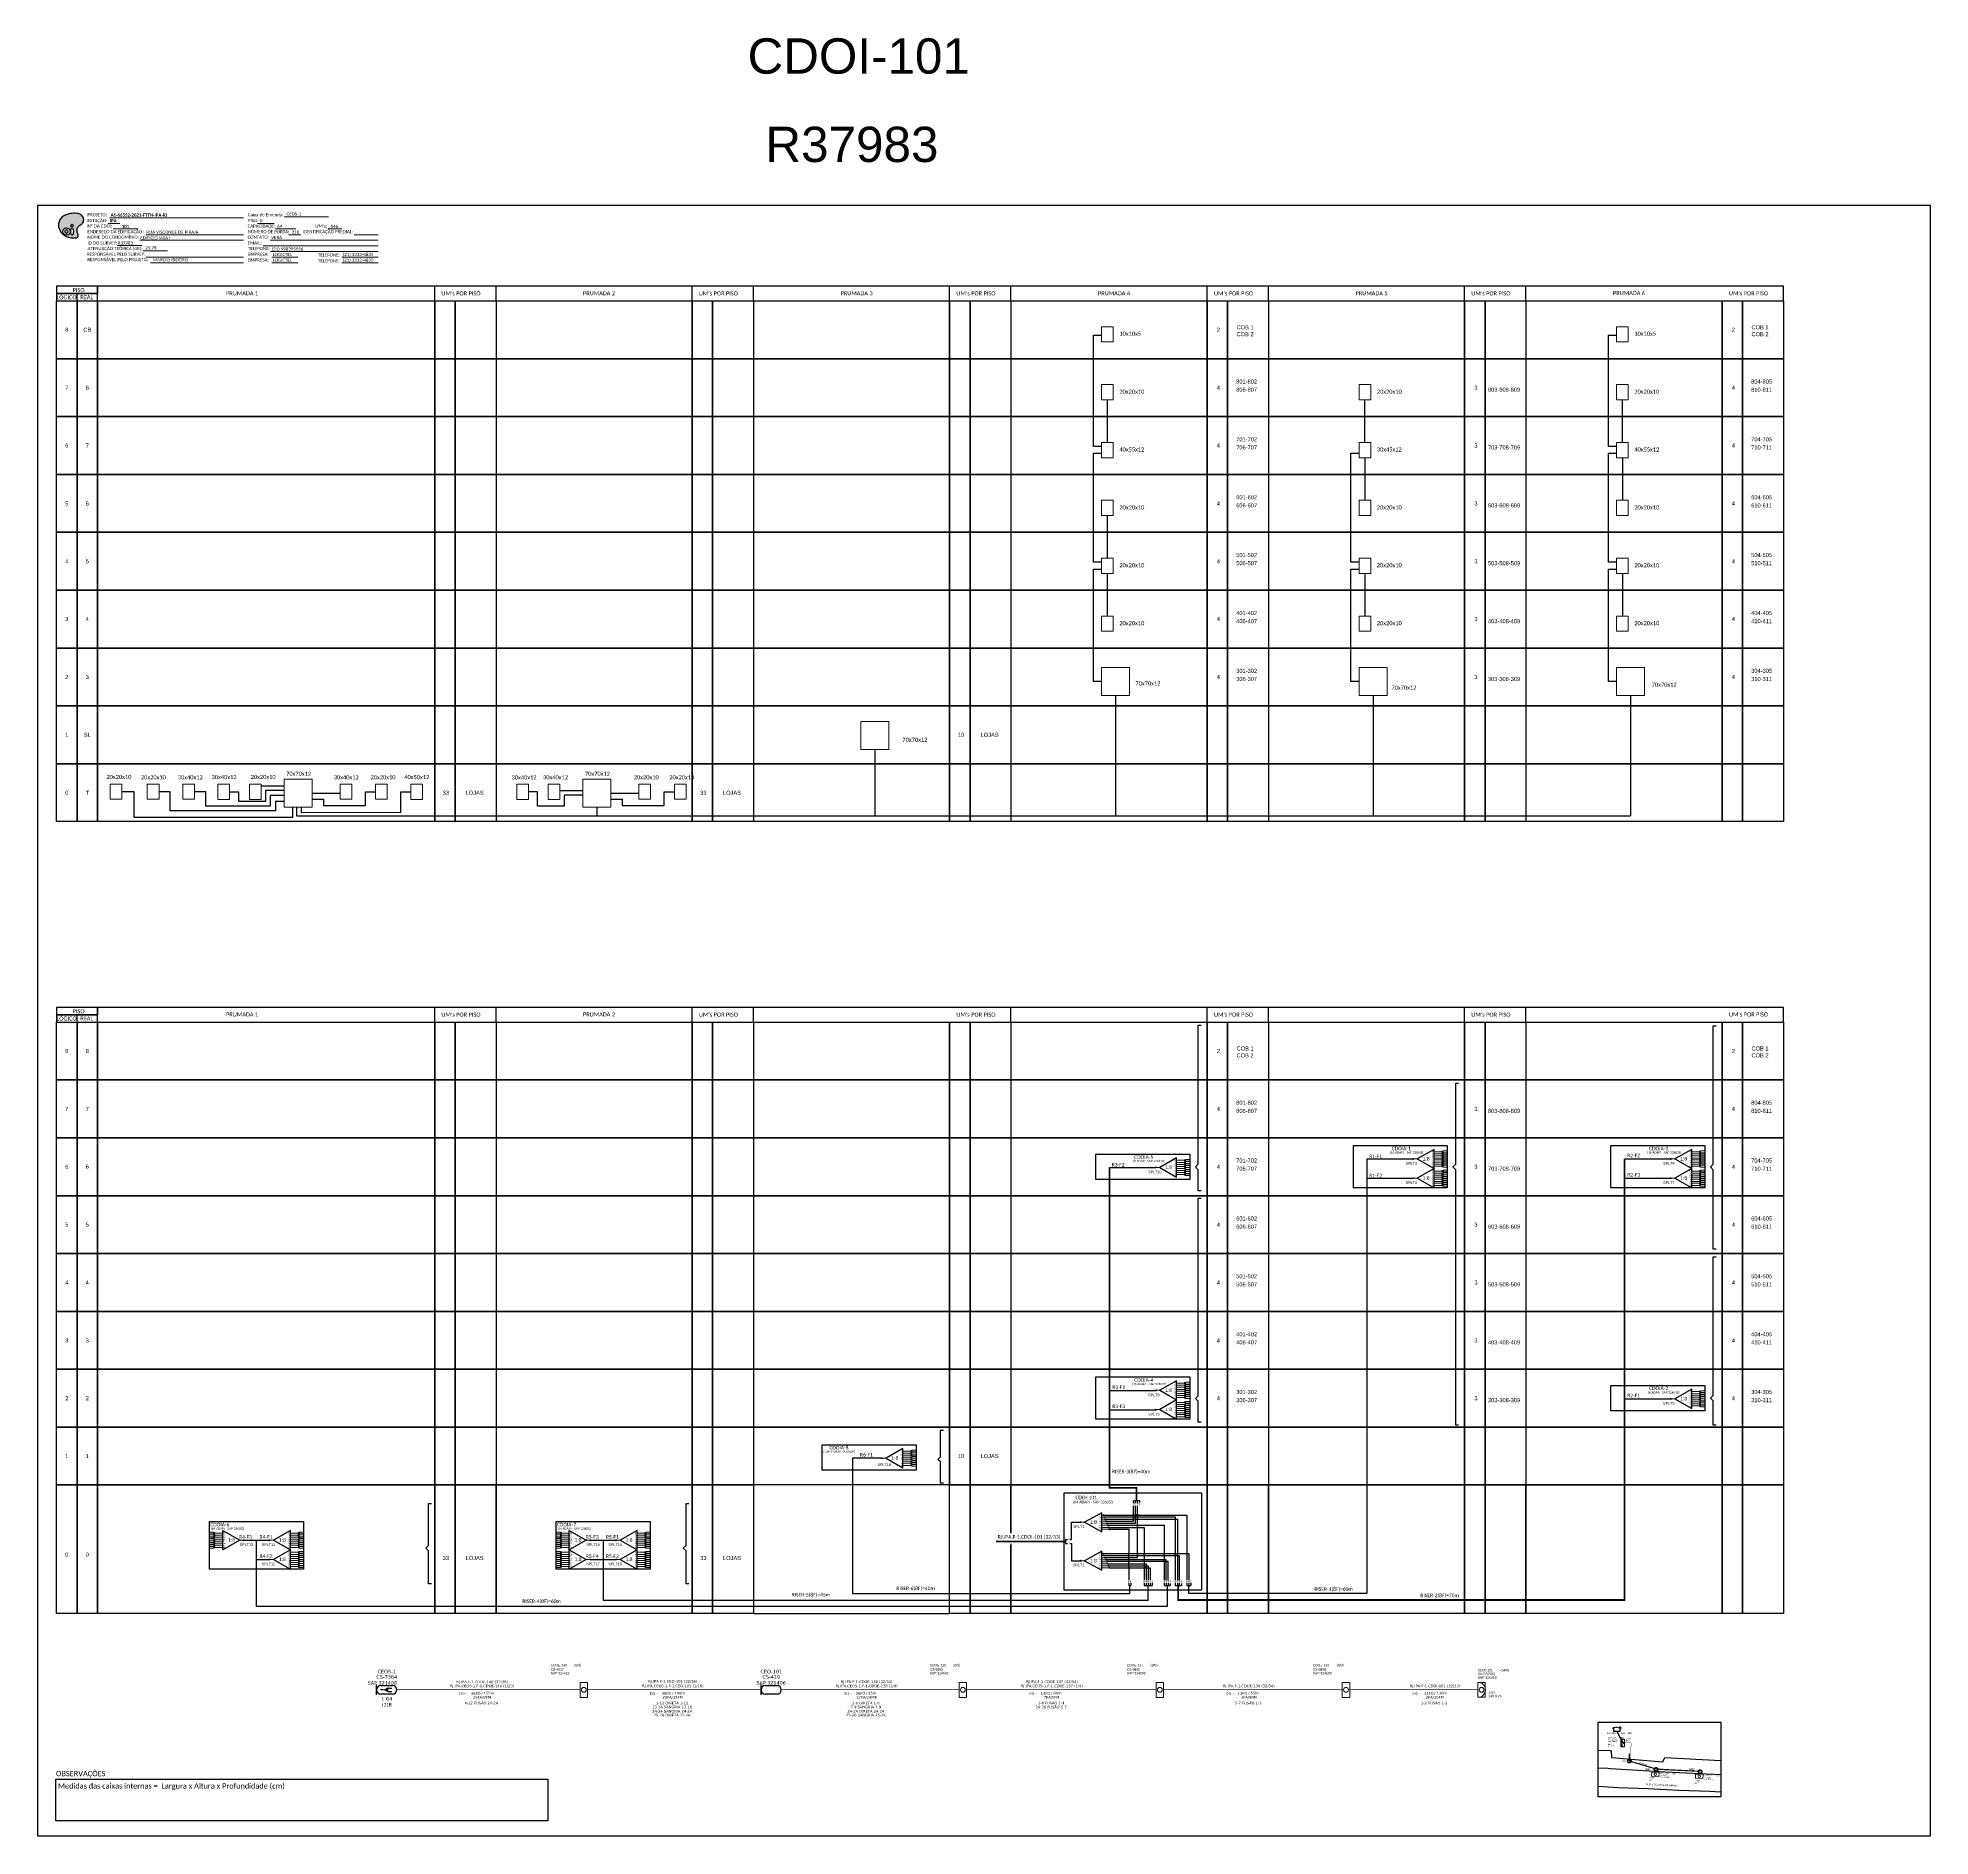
# Model space of a CAD drawing. Header units: millimetres. Extents: x 2752 to 3823, y -3651 to -2634.
import ezdxf
from ezdxf.enums import TextEntityAlignment as Align

# ---------------------------------------------------------------- set-up
doc = ezdxf.new("R2010")
doc.units = ezdxf.units.MM
doc.linetypes.add('PHANTOM2', pattern=[1.25, 0.625, -0.125, 0.125, -0.125, 0.125, -0.125])
for name, color, linetype in [('10.0-Cartográfico', 252, 'Continuous'), ('10.1-Caixas Subterrâneas', 5, 'Continuous'), ('10.2-Nº Policía', 7, 'Continuous'), ('20.3-CDO_CS', 1, 'Continuous'), ('20.4-CEO', 1, 'Continuous'), ('20.4-CEOS', 1, 'Continuous'), ('20.5-CABO EM DUTO', 1, 'Continuous'), ('CD a instalar', 1, 'Continuous'), ('Folga', 1, 'Continuous'), ('MUB_SEGMENTO', 7, 'Continuous'), ('SURVEYS', 7, 'Continuous'), ('surveys legendas', 7, 'Continuous')]:
    doc.layers.add(name, color=color, linetype=linetype)
doc.layers.add('10.5-Traçado Subterraneo', color=40, linetype='Continuous', plot=False)
doc.layers.add('DROP DE CLIENTE', color=140, linetype='Continuous', plot=False)
for name, color, linetype, lineweight in [("20.0-LEGENDA DOS CDO'S", 1, 'Continuous', 0), ('20.1-CDO_INTERIOR', 1, 'Continuous', 0), ('20.3-CDO_SUBTERRÂNEA', 1, 'Continuous', 5), ('40.1-ETIQUETAS', 1, 'Continuous', 20)]:
    doc.layers.add(name, color=color, linetype=linetype, lineweight=lineweight)
doc.styles.add('ARIAL', font='arial.ttf')
doc.styles.add('siredit', font='verdana.ttf')
doc.styles.add('WMF-Calibri0', font='calibri.ttf')
doc.styles.add('WMF-Calibri1', font='calibrib.ttf')
doc.linetypes.add('RESERVA', pattern='A,0.5,-0.15,["RESERVA",Standard,S=0.18,R=0,X=0,Y=-0.1],-1.3', length=1.95)
doc.dimstyles.new('CC', dxfattribs={"dimtxt": 0.8, "dimasz": 2, "dimexe": 0.18, "dimexo": 0.0625, "dimgap": 0.09, "dimtad": 0, "dimdec": 0, "dimrnd": 1, "dimzin": 0, "dimdsep": 46, "dimtxsty": 'siredit', "dimblk": 'NONE', "dimcen": 0, "dimse1": 1, "dimse2": 1, "dimsd1": 1, "dimsd2": 1, "dimclrt": 7, "dimadec": 0, "dimazin": 0, "dimtfac": 1, "dimtdec": 0, "dimtofl": 0, "dimtmove": 0, "dimatfit": 3, "dimfxl": 1, "dimtolj": 1, "dimtzin": 0, "dimarcsym": 0})

# ---------------------------------------------------------------- blocks, each defined once
blk = doc.blocks.new('OI')
h = blk.add_hatch(color=40)
edge = h.paths.add_edge_path()
edge.add_spline(control_points=[(4.35, -0.67), (3.92, -0.99), (3.26, -1.5), (2.81, -2.59), (2.9, -3.5), (3.06, -4.27), (3.31, -4.85), (3.37, -5.39), (3.4, -5.88), (3.2, -6.4), (2.54, -6.61), (1.65, -6.63), (0.55, -6.67), (-0.56, -6.42), (-1.61, -6.14), (-2.77, -5.61), (-3.92, -4.77), (-4.89, -3.7), (-5.34, -2.65), (-5.6, -1.94), (-5.85, -0.96), (-5.71, 0.47), (-5.1, 2.02), (-4.14, 3.02), (-3.3, 3.61), (-2.37, 4.16), (-1.36, 4.44), (-0.56, 4.7), (0.79, 4.85), (2.24, 4.97), (3.79, 4.57), (4.67, 4.21), (5.44, 3.65), (5.76, 2.99), (6.03, 2.21), (6.01, 1.46), (5.72, 0.64), (5.31, 0.08), (4.88, -0.38), (4.51, -0.55), (4.35, -0.67)], knot_values=[0, 0, 0, 0, 1.60434, 2.417191, 3.427595, 4.282808, 4.776746, 5.304182, 5.888771, 6.258406, 6.858137, 7.79129, 8.986195, 10.124242, 11.187857, 12.242908, 13.953784, 15.414161, 16.515391, 17.349188, 17.675853, 19.552021, 21.515531, 22.568638, 23.63245, 24.621084, 25.782718, 26.745347, 27.142653, 29.870543, 31.004649, 31.921532, 32.709589, 33.801391, 34.042471, 35.192333, 35.971461, 36.628871, 37.254359, 37.836911, 37.836911, 37.836911, 37.836911], degree=3, periodic=0)
h.paths.add_polyline_path([(1.13, -0.87, -1), (-0.04, -0.87, -1)], flags=16)
edge = h.paths.add_edge_path(flags=16)
edge.add_ellipse((0.56, -3.59), major_axis=(-0.02, 1.71), ratio=0.361305, start_angle=0, end_angle=360)
h.paths.add_polyline_path([(-0.36, -3.62, -1), (-3.8, -3.62, -1)], flags=16)
edge = h.paths.add_edge_path(flags=0)
edge.add_ellipse((-2.08, -3.62), major_axis=(0, 0.885), ratio=0.758294, start_angle=0, end_angle=360)
at = {"color": 40}
for centre, radius in [((-2.08, -3.62), 1.72), ((0.54, -0.87), 0.587)]:
    blk.add_circle(centre, radius, dxfattribs=at)
blk.add_ellipse((-2.08, -3.62), major_axis=(0, 0.885), ratio=0.758294, start_param=-3.141592653589792, end_param=3.141592653589792, dxfattribs=at)
blk.add_ellipse((0.56, -3.59), major_axis=(-0.02, 1.71), ratio=0.361305, dxfattribs=at)
at = {"color": 40, "start_tangent": (-0.800898, -0.598801), "end_tangent": (-0.800898, -0.598801)}
blk.add_spline([(4.35, -0.67), (3.2, -1.78), (2.9, -2.54), (2.92, -3.55), (3.12, -4.38), (3.28, -4.85), (3.37, -5.37), (3.35, -5.95), (3.2, -6.29), (2.66, -6.55), (1.73, -6.63), (0.54, -6.62), (-0.58, -6.41), (-1.6, -6.11), (-2.56, -5.67), (-3.95, -4.67), (-4.89, -3.56), (-5.37, -2.56), (-5.64, -1.78), (-5.72, -1.46), (-5.63, 0.42), (-4.84, 2.22), (-4.13, 2.99), (-3.27, 3.62), (-2.4, 4.09), (-1.3, 4.47), (-0.37, 4.72), (0.02, 4.77), (2.75, 4.8), (3.85, 4.53), (4.69, 4.16), (5.31, 3.68), (5.85, 2.73), (5.93, 2.5), (5.94, 1.35), (5.67, 0.62), (5.29, 0.08), (4.84, -0.36), (4.35, -0.67)], degree=3, dxfattribs=at)
blk = doc.blocks.new('CARIMBO')
at = {"color": 7, "lineweight": 0}
for points in [[(35.1, -20.1), (41.7, -20.1)], [(35.7, -16.8), (111.6, -16.8)], [(119.4, -20), (128.9, -20)], [(134.5, -16.3), (159.6, -16.3)], [(37.8, -23.1), (51.8, -23.1)], [(53, -29.5), (111.6, -29.5)], [(56.4, -26.4), (111.6, -26.4)], [(126.6, -29.5), (187.8, -29.5)], [(129.5, -23.1), (141.1, -23.1)], [(137.1, -26.4), (144, -26.4)], [(159.4, -23.1), (167.1, -23.1)], [(174.2, -26.4), (187.8, -26.4)], [(40.1, -32.5), (54.1, -32.5)], [(54.7, -35.5), (68.6, -35.5)], [(56.4, -39.1), (111.6, -39.1)], [(58.9, -42.3), (111.6, -42.3)], [(122.6, -32.7), (187.8, -32.7)], [(126.8, -36), (187.8, -36)], [(127.5, -39.1), (142.3, -39.1)], [(127.5, -42.3), (142.3, -42.3)], [(167.1, -39.1), (187.8, -39.1)], [(167.1, -42.3), (187.8, -42.3)]]:
    blk.add_lwpolyline(points, dxfattribs=at)
at = {"color": 7, "xscale": 1.213923925163967, "yscale": 1.213923925163967, "zscale": 1.213923925163967, "rotation": 0.1532896023949059}
blk.add_blockref('OI', (13.9, -20.2), dxfattribs=at)
at = {"color": 7, "lineweight": 0, "style": 'WMF-Calibri0'}
for s, height, p in [('PROJETO:', 1.79, (23.3, -16)), ('ESTAÇÃO:', 1.79, (23.3, -19.3)), ('Nº DA CDOI:', 1.793, (23.3, -22.4)), ('CAPACIDADE:', 1.793, (113.9, -22.4)), ('Caixa de Emenda:', 1.793, (114, -16)), ('PISO:', 1.79, (114.1, -19.3)), ("UM's:", 1.79, (152.2, -22.4)), ('ENDEREÇO DA EDIFICAÇÃO :', 1.793, (23.3, -25.6)), ('NOME DO CONDOMÍNIO:', 1.793, (23.3, -28.7)), ('ID DO SURVEY:', 1.793, (23.3, -32)), ('CONTATO:', 1.79, (113.9, -28.7)), ('NÚMERO DE PORTA:', 1.793, (113.9, -25.6)), ('EMAIL:', 1.79, (113.9, -32)), ('IDENTIFICAÇÃO PREDIAL:', 1.793, (145, -25.6)), ('RESPONSÁVEL PELO SURVEY:', 1.793, (23, -38.3)), ('ATENUAÇÃO TEÓRICA (dB):', 1.793, (23.3, -35.1)), ('RESPONSÁVEL PELO PROJETO:', 1.793, (23.3, -41.4)), ('TELEFONE:', 1.79, (114.1, -35.1)), ('EMPRESA:', 1.79, (114.1, -38.3)), ('EMPRESA:', 1.79, (114.1, -41.6)), ('TELEFONE:', 1.79, (153.7, -38.8)), ('TELEFONE:', 1.79, (153.7, -42.1))]:
    blk.add_text(s, height=height, dxfattribs=at).set_placement(p)
at = {"color": 7, "lineweight": 0, "flags": 8}
for tag, p, style in [('EST', (35.9, -19.4), 'WMF-Calibri1'), ('PROJ', (36.5, -16.1), 'WMF-Calibri1'), ('PISO_PTR', (120.8, -19.4), 'WMF-Calibri0'), ('CAPAC.', (130.7, -22.5), 'WMF-Calibri0'), ('CEOS-XX', (135.9, -15.5), 'WMF-Calibri0'), ("UC'S", (160.8, -22.5), 'WMF-Calibri0'), ('_ID_', (40.4, -31.9), 'WMF-Calibri0'), ('NOME_DO_COND.', (53.2, -29), 'WMF-Calibri0'), ('LOGRADOURO', (56.6, -25.9), 'WMF-Calibri0'), ('EMAIL', (123.3, -32.1), 'WMF-Calibri0'), ('NOME_DO_CONTATO', (127.3, -28.9), 'WMF-Calibri0'), ('N°', (138.8, -25.8), 'WMF-Calibri0'), ('N°PREDIO', (174.9, -25.8), 'WMF-Calibri0'), ('O_POTEN', (56.1, -34.7), 'WMF-Calibri0'), ('RES_SURVEY', (57.8, -38.2), 'WMF-Calibri0'), ('RES_PROJ', (60.3, -41.5), 'WMF-Calibri0'), ('TELEFONE', (127.5, -35.4), 'WMF-Calibri0'), ('EMP_RESP_SURVEY', (128.2, -38.5), 'WMF-Calibri0'), ('EMP_RESP_PROJ', (128.2, -41.7), 'WMF-Calibri0'), ('CONT_RESP_SURVEY', (167.8, -38.5), 'WMF-Calibri0'), ('CONT_RESP_PROJ', (167.8, -41.7), 'WMF-Calibri0')]:
    blk.add_attdef(tag, p, '', height=1.79, dxfattribs=dict(at, style=style))
at = {"color": 7, "lineweight": 0, "style": 'WMF-Calibri1', "flags": 8}
blk.add_attdef("N° CDO'S", text='', height=1.79, dxfattribs=at).set_placement((44.8, -22.7), align=Align.CENTER)
blk = doc.blocks.new('SPLT_1-8_DIV_DIR')
h = blk.add_hatch(color=3)
h.dxf.hatch_style = 1
edge = h.paths.add_edge_path()
edge.add_arc((12.8, 4), 0.242, 0, 360)
h = blk.add_hatch(color=3)
h.dxf.hatch_style = 1
edge = h.paths.add_edge_path()
edge.add_arc((13.3, 2.9), 0.242, 0, 360)
h = blk.add_hatch(color=3)
h.dxf.hatch_style = 1
edge = h.paths.add_edge_path()
edge.add_arc((13.8, 1.7), 0.242, 0, 360)
h = blk.add_hatch(color=3)
h.dxf.hatch_style = 1
edge = h.paths.add_edge_path()
edge.add_arc((14.3, 0.6), 0.242, 0, 360)
h = blk.add_hatch(color=3)
h.dxf.hatch_style = 1
edge = h.paths.add_edge_path()
edge.add_arc((14.8, -0.6), 0.242, 0, 360)
h = blk.add_hatch(color=3)
h.dxf.hatch_style = 1
edge = h.paths.add_edge_path()
edge.add_arc((15.3, -1.7), 0.242, 0, 360)
h = blk.add_hatch(color=3)
h.dxf.hatch_style = 1
edge = h.paths.add_edge_path()
edge.add_arc((15.8, -2.9), 0.242, 0, 360)
h = blk.add_hatch(color=3)
h.dxf.hatch_style = 1
edge = h.paths.add_edge_path()
edge.add_arc((16.3, -4), 0.242, 0, 360)
at = {"color": 1, "lineweight": 0}
blk.add_lwpolyline([(2.2, 0), (0, 0)], dxfattribs=at)
at = {"color": 1}
blk.add_lwpolyline([(11.9, 5.4), (2.2, 0), (11.9, -5.4), (11.9, 5.4)], dxfattribs=at)
at = {"color": 7, "lineweight": 0}
for points in [[(12.8, 4), (11.9, 4)], [(11.9, 2.9), (13.3, 2.9)], [(11.9, 1.7), (13.8, 1.7)], [(11.9, 0.6), (14.3, 0.6)], [(11.9, -0.6), (14.8, -0.6)], [(11.9, -1.7), (15.3, -1.7)], [(11.9, -2.9), (15.8, -2.9)], [(11.9, -4), (16.3, -4)]]:
    blk.add_lwpolyline(points, dxfattribs=at)
at = {"color": 3}
for centre in [(12.8, 4), (13.3, 2.9), (13.8, 1.7), (14.3, 0.6), (14.8, -0.6), (15.3, -1.7), (15.8, -2.9), (16.3, -4)]:
    blk.add_circle(centre, 0.242, dxfattribs=at)
at = {"color": 1, "style": 'ARIAL'}
for s, height, p in [('1:8', 2, (5.3, -0.9)), ('S1', 0.75, (10.5, 3.8)), ('S2', 0.75, (10.5, 2.6)), ('S3', 0.75, (10.5, 1.4)), ('S4', 0.75, (10.5, 0.2)), ('S5', 0.75, (10.5, -1)), ('S6', 0.75, (10.5, -2.1)), ('S7', 0.75, (10.5, -3.2)), ('S8', 0.75, (10.5, -4.4))]:
    blk.add_text(s, height=height, dxfattribs=at).set_placement(p)
blk = doc.blocks.new('SPLITTER_')
blk.add_point((0, 0))
at = {"style": 'ARIAL', "flags": 4}
blk.add_attdef('SPLT', (0, -3.3), '', height=1.5, dxfattribs=at)
blk = doc.blocks.new('LEG_64ADAP_ESQ')
blk.add_point((0, 0))
at = {"color": 1, "style": 'WMF-Calibri0', "flags": 4}
blk.add_attdef('MODELO', text='', height=1.5, dxfattribs=at).set_placement((-1.5, -6), align=Align.CENTER)
blk.add_attdef('CDO', (-2.6, -3.6), '', height=2, dxfattribs=at)
blk = doc.blocks.new('SPLT_1-8_SC-APC')
at = {"color": 1, "lineweight": 0}
blk.add_lwpolyline([(-17, -7.5), (-19.3, -7.5)], dxfattribs=at)
at = {"color": 1}
blk.add_lwpolyline([(-7.4, -2.1), (-17, -7.5), (-7.4, -13), (-7.4, -2.1)], dxfattribs=at)
at = {"color": 3, "lineweight": 0}
for points in [[(-3, -3.5), (-7.4, -3.5)], [(-7.4, -4.7), (-3, -4.7)], [(-7.4, -5.8), (-3, -5.8)], [(-7.4, -7), (-3, -7)], [(-7.4, -8.1), (-3, -8.1)], [(-7.4, -9.3), (-3, -9.3)], [(-7.4, -10.4), (-3, -10.4)], [(-2.4, -3), (-2.4, -4)], [(-2.4, -3), (0, -3)], [(-2.4, -4), (0, -4)], [(-2.4, -4.2), (-2.4, -5.2)], [(-2.4, -4.2), (0, -4.2)], [(-2.4, -5.2), (0, -5.2)], [(-2.4, -5.3), (-2.4, -6.3)], [(-2.4, -5.3), (0, -5.3)], [(-2.4, -6.3), (0, -6.3)], [(-2.4, -6.5), (-2.4, -7.5)], [(-2.4, -6.5), (0, -6.5)], [(-2.4, -7.5), (0, -7.5)], [(-2.4, -7.6), (-2.4, -8.6)], [(-2.4, -7.6), (0, -7.6)], [(-2.4, -8.6), (0, -8.6)], [(-2.4, -8.8), (-2.4, -9.8)], [(-2.4, -8.8), (0, -8.8)], [(-2.4, -9.8), (0, -9.8)], [(-2.4, -9.9), (-2.4, -10.9)], [(-2.4, -9.9), (0, -9.9)], [(-7.4, -11.6), (-3, -11.6)], [(-2.4, -10.9), (0, -10.9)], [(-2.4, -11.1), (-2.4, -12.1)], [(-2.4, -11.1), (0, -11.1)], [(-2.4, -12.1), (0, -12.1)]]:
    blk.add_lwpolyline(points, dxfattribs=at)
for points in [[(-3, -3.2), (-2.4, -3.2), (-2.4, -3.8), (-3, -3.8)], [(-3, -4.4), (-2.4, -4.4), (-2.4, -5), (-3, -5)], [(-3, -5.5), (-2.4, -5.5), (-2.4, -6.1), (-3, -6.1)], [(-3, -6.7), (-2.4, -6.7), (-2.4, -7.3), (-3, -7.3)], [(-3, -7.8), (-2.4, -7.8), (-2.4, -8.4), (-3, -8.4)], [(-3, -9), (-2.4, -9), (-2.4, -9.6), (-3, -9.6)], [(-3, -10.1), (-2.4, -10.1), (-2.4, -10.7), (-3, -10.7)], [(-3, -11.3), (-2.4, -11.3), (-2.4, -11.9), (-3, -11.9)]]:
    blk.add_lwpolyline(points, close=True, dxfattribs=at)
at = {"color": 1, "style": 'ARIAL'}
for s, height, p in [('1:8', 2, (-13.9, -8.4)), ('S1', 0.75, (-8.7, -3.8)), ('S2', 0.75, (-8.7, -5)), ('S3', 0.75, (-8.7, -6.2)), ('S4', 0.75, (-8.7, -7.4)), ('S5', 0.75, (-8.7, -8.6)), ('S6', 0.75, (-8.7, -9.7)), ('S7', 0.75, (-8.7, -10.8)), ('S8', 0.75, (-8.7, -11.9))]:
    blk.add_text(s, height=height, dxfattribs=at).set_placement(p)
blk = doc.blocks.new('CEOS_UN_SC')
at = {"layer": '20.4-CEOS', "color": 0}
for p, q in [((-9.1, 2.4), (-2.4, 2.4)), ((-2.4, -2.4), (-9.1, -2.4))]:
    blk.add_line(p, q, dxfattribs=at)
for points in [[(-11.5, -2.9), (-11.5, 2.9)], [(-7.6, 0), (-9.2, 0)], [(-5, 0.9), (-2.9, 0.9)], [(-5, -1), (-2.9, -1)]]:
    blk.add_lwpolyline(points, dxfattribs=at)
blk.add_lwpolyline([(-7.6, 0, 0, 2.95, 0), (-4.8, 0, 2.95, 2.95, 0)], format="xyseb", dxfattribs=at)
for centre, start, end in [((-9.1, 0), 90, 270), ((-2.4, 0), 270, 90)]:
    blk.add_arc(centre, 2.39, start, end, dxfattribs=at)
at = {"layer": '20.4-CEOS', "color": 7, "style": 'siredit'}
for tag, height, p in [('NOME?', 2.03, (-5.7, 10.3)), ('TIPO?', 2, (-8.2, 3.9)), ('LOCAL?', 2.03, (-5.7, 7.3))]:
    blk.add_attdef(tag, text='', height=height, dxfattribs=at).set_placement(p, align=Align.MIDDLE_CENTER)
for tag, p in [('RACIO_SPLITAGEM', (-5.7, -4)), ('FIBRAS_RESERVA', (-5.7, -7.5))]:
    blk.add_attdef(tag, text='', height=2.03, dxfattribs=at).set_placement(p, align=Align.TOP_CENTER)
blk = doc.blocks.new('ETIQUETA_RS5F')
at = {"layer": '40.1-ETIQUETAS', "color": 0, "style": 'siredit'}
blk.add_text('/', height=1.5, dxfattribs=at).set_placement((1.5, -2), align=Align.MIDDLE_RIGHT)
for tag, p in [('ETIQUETA_R_SECUNDARIA', (1.2, 2.1)), ('ETIQUETA_R_PRIMARIA', (1.2, 4.1)), ('F_ATIVAS/F_MORTAS', (1.1, -4.2))]:
    blk.add_attdef(tag, text='', height=1.5, dxfattribs=at).set_placement(p, align=Align.MIDDLE_CENTER)
for tag, p in [('TIPO_CABO', (-6.6, -2.1)), ('CAP_CABO', (0.4, -2.1))]:
    blk.add_attdef(tag, text='', height=1.5, dxfattribs=at).set_placement(p, align=Align.MIDDLE_RIGHT)
for tag, p in [('FUSÃO_1', (0.8, -8.4)), ('FUSÃO_2', (0.8, -10.6)), ('FUSÃO_3', (0.8, -12.9)), ('FUSÃO_4', (0.8, -15.1)), ('FUSÃO_5', (0.8, -17.2))]:
    blk.add_attdef(tag, text='', height=1.5, dxfattribs=at).set_placement(p, align=Align.CENTER)
blk.add_attdef('METROS', text='', height=1.5, dxfattribs=at).set_placement((2.1, -2), align=Align.MIDDLE_LEFT)
blk = doc.blocks.new('CDOE_CS 1')
at = {"layer": '20.1-CDO_INTERIOR', "color": 0, "lineweight": 18}
blk.add_lwpolyline([(0, 4.2), (0, -4.3)], dxfattribs=at)
blk.add_lwpolyline([(4.2, -4.3), (4.2, 4.2), (0, 4.2), (0, -4.3)], close=True, dxfattribs=at)
blk.add_circle((2.1, 0), 1.36, dxfattribs=at)
at = {"layer": "20.0-LEGENDA DOS CDO'S", "color": 0, "style": 'ARIAL'}
for tag, p in [('CDO_N', (-16.7, 13.2)), ('CAIXA_SUBTERRANEA', (-16.7, 10.8)), ('SAP', (-16.7, 8.7)), ('SPLITER_1', (-16.7, 6.5)), ('SPLITER_2', (-16.7, 4.8)), ('1:XX', (0.2, -5.9)), ('UMS', (0.2, -8))]:
    blk.add_attdef(tag, p, '', height=1.36, dxfattribs=at)
blk.add_attdef('FIBRAS_UTILIZADAS', text='', height=1.36, dxfattribs=at).set_placement((-1.2, 13.2), align=Align.CENTER)
blk = doc.blocks.new('CEO_UN')
at = {"layer": '20.4-CEO', "color": 0}
for p, q in [((-9.1, 2.4), (-2.4, 2.4)), ((-2.4, -2.4), (-9.1, -2.4))]:
    blk.add_line(p, q, dxfattribs=at)
blk.add_lwpolyline([(-11.5, -2.9), (-11.5, 2.9)], dxfattribs=at)
for centre, start, end in [((-9.1, 0), 90, 270), ((-2.4, 0), 270, 90)]:
    blk.add_arc(centre, 2.39, start, end, dxfattribs=at)
at = {"layer": '20.4-CEO', "color": 7, "style": 'siredit'}
for tag, height, p in [('NOME?', 2.03, (-5.7, 10.3)), ('TIPO?', 2, (-9.1, 3.9)), ('LOCAL?', 2.03, (-5.7, 7.3))]:
    blk.add_attdef(tag, text='', height=height, dxfattribs=at).set_placement(p, align=Align.MIDDLE_CENTER)
blk.add_attdef('FIBRAS_RESERVA', text='', height=2.03, dxfattribs=at).set_placement((-5.7, -4), align=Align.TOP_CENTER)
blk = doc.blocks.new('CDOI_INT')
at = {"layer": '20.1-CDO_INTERIOR', "color": 0, "lineweight": 18}
blk.add_lwpolyline([(4.2, -4.2), (4.2, 4.2), (0, 4.2), (0, -4.2)], close=True, dxfattribs=at)
blk.add_circle((2.1, 0), 1.36, dxfattribs=at)
blk.add_arc((0, 0), 4.25, 270, 90, dxfattribs=at)
at = {"layer": "20.0-LEGENDA DOS CDO'S", "color": 0, "style": 'ARIAL'}
for tag, p in [('CDO_N', (-0.1, 10.4)), ('SPLITER_1', (21.2, 10.4)), ('SURVEY', (-0.1, 8.2)), ('SAP', (-0.1, 6.2)), ('SPLITER_2', (21.2, 8.7)), ('1:XX', (5.9, -2.2)), ('UMS', (5.9, -4.2))]:
    blk.add_attdef(tag, p, '', height=1.36, dxfattribs=at)
blk.add_attdef('FIBRAS_UTILIZADAS', text='', height=1.36, dxfattribs=at).set_placement((15.3, 10.4), align=Align.CENTER)
blk = doc.blocks.new('MHMZ')
at = {"linetype": 'PHANTOM2'}
blk.add_circle((0, 0), 0.0000101, dxfattribs=at)
blk = doc.blocks.new('SURVEY_SURVEY')
for p, q in [((0, 0.000025), (-0.000025, 0.000018)), ((-0.000025, 0.000018), (-0.000017, 0.000018)), ((-0.000017, 0), (-0.000017, 0.000018)), ((0.000017, 0), (-0.000017, 0)), ((0, 0.000025), (0.000025, 0.000018)), ((0.000017, 0.000026), (0.00002, 0.000026)), ((0.000017, 0.000021), (0.000017, 0.000026)), ((0.000025, 0.000018), (0.000017, 0.000018)), ((0.000017, 0.000018), (0.000017, 0)), ((0.00002, 0.000026), (0.00002, 0.00002))]:
    blk.add_line(p, q)
blk = doc.blocks.new('CDOI_CT_ESQ')
at = {"layer": '20.1-CDO_INTERIOR', "color": 0, "lineweight": 18}
blk.add_lwpolyline([(-2.1, -2.1), (-2.1, 2.1), (0, 2.1), (0, -2.1)], close=True, dxfattribs=at)
blk.add_circle((-1.1, 0), 0.68, dxfattribs=at)
blk.add_arc((0, 0), 2.13, 90.0276, 270.0276, dxfattribs=at)
at = {"layer": "20.0-LEGENDA DOS CDO'S", "color": 0, "style": 'ARIAL'}
for tag, p in [('SURVEY', (-9.3, 1.6)), ('SAP', (-9.3, 0.6)), ('CDO_N', (-9.3, 2.7)), ('1:XX', (-9.3, -1.1)), ('UMS', (-9.3, -2.1))]:
    blk.add_attdef(tag, p, '', height=0.68, rotation=359.9724, dxfattribs=at)
blk.add_attdef('FIBRAS_UTILIZADAS', text='', height=0.68, rotation=359.9724, dxfattribs=at).set_placement((-1.6, 2.7), align=Align.CENTER)
blk = doc.blocks.new('CDOE_CT_CS_DESENHO')
at = {"layer": '20.1-CDO_INTERIOR', "color": 0, "lineweight": 18}
blk.add_lwpolyline([(1.1, -2.1), (1.1, 2.1), (-1.1, 2.1), (-1.1, -2.1)], close=True, dxfattribs=at)
blk.add_circle((0, 0), 0.68, dxfattribs=at)
blk = doc.blocks.new('CDOE_CT_CS')
at = {"layer": "20.0-LEGENDA DOS CDO'S", "color": 0, "style": 'ARIAL'}
for tag, p in [('CDO_N', (0.2, 5.2)), ('CAIXA_SUBTERRANEA', (0.2, 4)), ('SAP', (0.2, 2.9)), ('1:XX', (0.2, 1.2)), ('UMS', (0.2, 0.2))]:
    blk.add_attdef(tag, p, '', height=0.68, rotation=359.9724, dxfattribs=at)
blk.add_attdef('FIBRAS_UTILIZADAS', text='', height=0.68, rotation=359.9724, dxfattribs=at).set_placement((7.9, 5.2), align=Align.CENTER)
blk = doc.blocks.new('A$C07E14978')
at = {"layer": 'Folga', "color": 1, "const_width": 0.137}
for points in [[(2.2, 0.3), (0, 0.3), (0.5, 0.1)], [(2.2, 2.9), (4.4, 2.9), (4, 3.1)]]:
    blk.add_lwpolyline(points, dxfattribs=at)
at = {"layer": 'Folga', "color": 1, "const_width": 0.146}
blk.add_lwpolyline([(2.2, 2.9, 1.000012), (2.2, 0.3, 0.999978)], format="xyb", close=True, dxfattribs=at)
at = {"layer": 'Folga', "color": 1}
blk.add_text('10m', height=0.659, dxfattribs=at).set_placement((1.4, 1.3))
blk = doc.blocks.new('*D20')
at = {"layer": 'Defpoints', "color": 0, "transparency": 16777216}
for p in [(3652.7, -3608.8), (3653, -3607.8), (3667.8, -3613.4)]:
    blk.add_point(p, dxfattribs=at)
at = {"layer": '10.2-Nº Policía', "color": 7, "transparency": 16777216, "insert": (3660.5, -3610.2), "char_height": 0.8, "attachment_point": 5, "rotation": 342.8299, "style": 'siredit'}
blk.add_mtext('\\A1;CC=16m', dxfattribs=at)
blk = doc.blocks.new('_None')
blk = doc.blocks.new('SPLT_1-8_SC-APC_ESQ')
at = {"color": 3, "lineweight": 0}
for points in [[(2.4, -3), (0, -3)], [(2.4, -4), (0, -4)], [(2.4, -4.2), (0, -4.2)], [(2.4, -5.2), (0, -5.2)], [(2.4, -5.3), (0, -5.3)], [(2.4, -6.3), (0, -6.3)], [(2.4, -6.5), (0, -6.5)], [(2.4, -7.5), (0, -7.5)], [(2.4, -7.6), (0, -7.6)], [(2.4, -8.6), (0, -8.6)], [(2.4, -8.8), (0, -8.8)], [(2.4, -9.8), (0, -9.8)], [(2.4, -9.9), (0, -9.9)], [(2.4, -3), (2.4, -4)], [(2.4, -4.2), (2.4, -5.2)], [(2.4, -5.3), (2.4, -6.3)], [(2.4, -6.5), (2.4, -7.5)], [(2.4, -7.6), (2.4, -8.6)], [(2.4, -8.8), (2.4, -9.8)], [(2.4, -9.9), (2.4, -10.9)], [(3, -3.5), (7.4, -3.5)], [(7.4, -4.7), (3, -4.7)], [(7.4, -5.8), (3, -5.8)], [(7.4, -7), (3, -7)], [(7.4, -8.1), (3, -8.1)], [(7.4, -9.3), (3, -9.3)], [(7.4, -10.4), (3, -10.4)], [(2.4, -10.9), (0, -10.9)], [(2.4, -11.1), (0, -11.1)], [(2.4, -12.1), (0, -12.1)], [(2.4, -11.1), (2.4, -12.1)], [(7.4, -11.6), (3, -11.6)]]:
    blk.add_lwpolyline(points, dxfattribs=at)
for points in [[(3, -3.2), (2.4, -3.2), (2.4, -3.8), (3, -3.8)], [(3, -4.4), (2.4, -4.4), (2.4, -5), (3, -5)], [(3, -5.5), (2.4, -5.5), (2.4, -6.1), (3, -6.1)], [(3, -6.7), (2.4, -6.7), (2.4, -7.3), (3, -7.3)], [(3, -7.8), (2.4, -7.8), (2.4, -8.4), (3, -8.4)], [(3, -9), (2.4, -9), (2.4, -9.6), (3, -9.6)], [(3, -10.1), (2.4, -10.1), (2.4, -10.7), (3, -10.7)], [(3, -11.3), (2.4, -11.3), (2.4, -11.9), (3, -11.9)]]:
    blk.add_lwpolyline(points, close=True, dxfattribs=at)
at = {"color": 1}
blk.add_lwpolyline([(7.4, -2.1), (17, -7.5), (7.4, -13), (7.4, -2.1)], dxfattribs=at)
at = {"color": 1, "lineweight": 0}
blk.add_lwpolyline([(17, -7.5), (19.3, -7.5)], dxfattribs=at)
at = {"color": 1, "style": 'ARIAL'}
for s, height, p in [('S2', 0.75, (7.6, -5)), ('S3', 0.75, (7.6, -6.2)), ('S4', 0.75, (7.6, -7.4)), ('S5', 0.75, (7.5, -8.6)), ('S6', 0.75, (7.6, -9.7)), ('S7', 0.75, (7.6, -10.8)), ('S1', 0.75, (7.7, -3.8)), ('1:8', 2, (10.5, -8.4)), ('S8', 0.75, (7.6, -11.9))]:
    blk.add_text(s, height=height, dxfattribs=at).set_placement(p)

msp = doc.modelspace()

# ---------------------------------------------------------------- hatches: boundary and pattern name
h = msp.add_hatch(color=3)
h.dxf.hatch_style = 1
edge = h.paths.add_edge_path()
edge.add_arc((3384.8, -3272.8), 0.256, 0, 360)
h = msp.add_hatch(color=3)
h.dxf.hatch_style = 1
edge = h.paths.add_edge_path()
edge.add_arc((3530.4, -3268), 0.256, 0, 360)
h = msp.add_hatch(color=3)
h.dxf.hatch_style = 1
edge = h.paths.add_edge_path()
edge.add_arc((3676.1, -3268), 0.256, 0, 360)
h = msp.add_hatch(color=3)
h.dxf.hatch_style = 1
edge = h.paths.add_edge_path()
edge.add_arc((3530.4, -3278.9), 0.256, 0, 360)
h = msp.add_hatch(color=3)
h.dxf.hatch_style = 1
edge = h.paths.add_edge_path()
edge.add_arc((3676.1, -3278.9), 0.256, 0, 360)
h = msp.add_hatch(color=3)
h.dxf.hatch_style = 1
edge = h.paths.add_edge_path()
edge.add_arc((3384.8, -3399), 0.256, 0, 360)
h = msp.add_hatch(color=3)
h.dxf.hatch_style = 1
edge = h.paths.add_edge_path()
edge.add_arc((3676.1, -3403.8), 0.256, 0, 360)
h = msp.add_hatch(color=3)
h.dxf.hatch_style = 1
edge = h.paths.add_edge_path()
edge.add_arc((3384.8, -3409.9), 0.256, 0, 360)
h = msp.add_hatch(color=3)
h.dxf.hatch_style = 1
edge = h.paths.add_edge_path()
edge.add_arc((3229.9, -3437.3), 0.242, 0, 360)
h = msp.add_hatch(color=3)
h.dxf.hatch_style = 1
edge = h.paths.add_edge_path()
edge.add_arc((3342.3, -3473.6), 0.256, 0, 360)
h = msp.add_hatch(color=3)
h.dxf.hatch_style = 1
edge = h.paths.add_edge_path()
edge.add_arc((2868.8, -3483.8), 0.256, 0, 360)
h = msp.add_hatch(color=3)
h.dxf.hatch_style = 1
edge = h.paths.add_edge_path()
edge.add_arc((2883.4, -3483.8), 0.256, 0, 360)
h = msp.add_hatch(color=3)
h.dxf.hatch_style = 1
edge = h.paths.add_edge_path()
edge.add_arc((3064.9, -3483.8), 0.256, 0, 360)
h = msp.add_hatch(color=3)
h.dxf.hatch_style = 1
edge = h.paths.add_edge_path()
edge.add_arc((3079.5, -3483.8), 0.256, 0, 360)
h = msp.add_hatch(color=3)
h.dxf.hatch_style = 1
edge = h.paths.add_edge_path()
edge.add_arc((2883.4, -3494.7), 0.256, 0, 360)
h = msp.add_hatch(color=3)
h.dxf.hatch_style = 1
edge = h.paths.add_edge_path()
edge.add_arc((3064.9, -3494.7), 0.256, 0, 360)
h = msp.add_hatch(color=3)
h.dxf.hatch_style = 1
edge = h.paths.add_edge_path()
edge.add_arc((3079.5, -3494.7), 0.256, 0, 360)
h = msp.add_hatch(color=3)
h.dxf.hatch_style = 1
edge = h.paths.add_edge_path()
edge.add_arc((3342.3, -3495.4), 0.256, 0, 360)

# ---------------------------------------------------------------- linework, layer by layer
at = {"color": 7}
for p, q in [((3358.6, -3272.8), (3384.8, -3272.8)), ((3358.6, -3399), (3384.8, -3399)), ((3358.6, -3409.9), (3384.8, -3409.9))]:
    msp.add_line(p, q, dxfattribs=at)
at = {"color": 5}
for p, q in [((3504.2, -3268), (3530.4, -3268)), ((3504.2, -3278.9), (3530.4, -3278.9))]:
    msp.add_line(p, q, dxfattribs=at)
at = {"color": 6}
for p, q in [((3649.9, -3268), (3676.1, -3268)), ((3649.9, -3278.9), (3676.1, -3278.9)), ((3649.9, -3403.8), (3676.1, -3403.8))]:
    msp.add_line(p, q, dxfattribs=at)
at = {"color": 20}
msp.add_line((2876.1, -3483.8), (2883.4, -3483.8), dxfattribs=at)
at = {"color": 3}
msp.add_line((3072.2, -3483.8), (3079.5, -3483.8), dxfattribs=at)
for points in [[(2752.4, -2728.4), (3822.8, -2728.4), (3822.8, -3651.2), (2752.4, -3651.2)], [(2763, -2778.3), (2786.2, -2778.3), (2786.2, -2774.2), (2763, -2774.2)], [(2763, -2782.5), (2786.2, -2782.5), (2786.2, -2778.3), (2763, -2778.3)], [(2763, -2782.5), (2774.6, -2782.5), (2774.6, -2815.2), (2763, -2815.2)], [(2774.6, -2782.5), (2786.2, -2782.5), (2786.2, -2815.2), (2774.6, -2815.2)], [(2786.2, -2782.5), (2976.9, -2782.5), (2976.9, -2815.2), (2786.2, -2815.2)], [(2976.9, -2782.5), (2988.4, -2782.5), (2988.4, -2815.2), (2976.9, -2815.2)], [(2988.4, -2782.5), (3011.6, -2782.5), (3011.6, -2815.2), (2988.4, -2815.2)], [(3122.5, -2782.5), (3134.1, -2782.5), (3134.1, -2815.2), (3122.5, -2815.2)], [(3134.1, -2782.5), (3157.2, -2782.5), (3157.2, -2815.2), (3134.1, -2815.2)], [(3268.2, -2782.5), (3279.8, -2782.5), (3279.8, -2815.2), (3268.2, -2815.2)], [(3279.8, -2782.5), (3302.9, -2782.5), (3302.9, -2815.2), (3279.8, -2815.2)], [(3413.8, -2782.5), (3425.4, -2782.5), (3425.4, -2815.2), (3413.8, -2815.2)], [(3425.4, -2782.5), (3448.6, -2782.5), (3448.6, -2815.2), (3425.4, -2815.2)], [(3559.5, -2782.5), (3571.1, -2782.5), (3571.1, -2815.2), (3559.5, -2815.2)], [(3571.1, -2782.5), (3594.2, -2782.5), (3594.2, -2815.2), (3571.1, -2815.2)], [(3705.2, -2782.5), (3716.7, -2782.5), (3716.7, -2815.2), (3705.2, -2815.2)], [(3716.7, -2782.5), (3739.9, -2782.5), (3739.9, -2815.2), (3716.7, -2815.2)], [(2763, -2815.2), (2774.6, -2815.2), (2774.6, -2847.9), (2763, -2847.9)], [(2774.6, -2815.2), (2786.2, -2815.2), (2786.2, -2847.9), (2774.6, -2847.9)], [(2786.2, -2815.2), (2976.9, -2815.2), (2976.9, -2847.9), (2786.2, -2847.9)], [(2976.9, -2815.2), (2988.4, -2815.2), (2988.4, -2847.9), (2976.9, -2847.9)], [(2988.4, -2815.2), (3011.6, -2815.2), (3011.6, -2847.9), (2988.4, -2847.9)], [(3122.5, -2815.2), (3134.1, -2815.2), (3134.1, -2847.9), (3122.5, -2847.9)], [(3134.1, -2815.2), (3157.2, -2815.2), (3157.2, -2847.9), (3134.1, -2847.9)], [(3268.2, -2815.2), (3279.8, -2815.2), (3279.8, -2847.9), (3268.2, -2847.9)], [(3279.8, -2815.2), (3302.9, -2815.2), (3302.9, -2847.9), (3279.8, -2847.9)], [(3413.8, -2815.2), (3425.4, -2815.2), (3425.4, -2847.9), (3413.8, -2847.9)], [(3425.4, -2815.2), (3448.6, -2815.2), (3448.6, -2847.9), (3425.4, -2847.9)], [(3559.5, -2815.2), (3571.1, -2815.2), (3571.1, -2847.9), (3559.5, -2847.9)], [(3571.1, -2815.2), (3594.2, -2815.2), (3594.2, -2847.9), (3571.1, -2847.9)], [(3705.2, -2815.2), (3716.7, -2815.2), (3716.7, -2847.9), (3705.2, -2847.9)], [(3716.7, -2815.2), (3739.9, -2815.2), (3739.9, -2847.9), (3716.7, -2847.9)], [(2763, -2847.9), (2774.6, -2847.9), (2774.6, -2880.7), (2763, -2880.7)], [(2774.6, -2847.9), (2786.2, -2847.9), (2786.2, -2880.7), (2774.6, -2880.7)], [(2786.2, -2847.9), (2976.9, -2847.9), (2976.9, -2880.7), (2786.2, -2880.7)], [(2976.9, -2847.9), (2988.4, -2847.9), (2988.4, -2880.7), (2976.9, -2880.7)], [(2988.4, -2847.9), (3011.6, -2847.9), (3011.6, -2880.7), (2988.4, -2880.7)], [(3122.5, -2847.9), (3134.1, -2847.9), (3134.1, -2880.7), (3122.5, -2880.7)], [(3134.1, -2847.9), (3157.2, -2847.9), (3157.2, -2880.7), (3134.1, -2880.7)], [(3268.2, -2847.9), (3279.8, -2847.9), (3279.8, -2880.7), (3268.2, -2880.7)], [(3279.8, -2847.9), (3302.9, -2847.9), (3302.9, -2880.7), (3279.8, -2880.7)], [(3413.8, -2847.9), (3425.4, -2847.9), (3425.4, -2880.7), (3413.8, -2880.7)], [(3425.4, -2847.9), (3448.6, -2847.9), (3448.6, -2880.7), (3425.4, -2880.7)], [(3559.5, -2847.9), (3571.1, -2847.9), (3571.1, -2880.7), (3559.5, -2880.7)], [(3571.1, -2847.9), (3594.2, -2847.9), (3594.2, -2880.7), (3571.1, -2880.7)], [(3705.2, -2847.9), (3716.7, -2847.9), (3716.7, -2880.7), (3705.2, -2880.7)], [(3716.7, -2847.9), (3739.9, -2847.9), (3739.9, -2880.7), (3716.7, -2880.7)], [(2763, -2880.7), (2774.6, -2880.7), (2774.6, -2913.4), (2763, -2913.4)], [(2774.6, -2880.7), (2786.2, -2880.7), (2786.2, -2913.4), (2774.6, -2913.4)], [(2786.2, -2880.7), (2976.9, -2880.7), (2976.9, -2913.4), (2786.2, -2913.4)], [(2976.9, -2880.7), (2988.4, -2880.7), (2988.4, -2913.4), (2976.9, -2913.4)], [(2988.4, -2880.7), (3011.6, -2880.7), (3011.6, -2913.4), (2988.4, -2913.4)], [(3122.5, -2880.7), (3134.1, -2880.7), (3134.1, -2913.4), (3122.5, -2913.4)], [(3134.1, -2880.7), (3157.2, -2880.7), (3157.2, -2913.4), (3134.1, -2913.4)], [(3268.2, -2880.7), (3279.8, -2880.7), (3279.8, -2913.4), (3268.2, -2913.4)], [(3279.8, -2880.7), (3302.9, -2880.7), (3302.9, -2913.4), (3279.8, -2913.4)], [(3413.8, -2880.7), (3425.4, -2880.7), (3425.4, -2913.4), (3413.8, -2913.4)], [(3425.4, -2880.7), (3448.6, -2880.7), (3448.6, -2913.4), (3425.4, -2913.4)], [(3559.5, -2880.7), (3571.1, -2880.7), (3571.1, -2913.4), (3559.5, -2913.4)], [(3571.1, -2880.7), (3594.2, -2880.7), (3594.2, -2913.4), (3571.1, -2913.4)], [(3705.2, -2880.7), (3716.7, -2880.7), (3716.7, -2913.4), (3705.2, -2913.4)], [(3716.7, -2880.7), (3739.9, -2880.7), (3739.9, -2913.4), (3716.7, -2913.4)], [(2763, -2913.4), (2774.6, -2913.4), (2774.6, -2946.2), (2763, -2946.2)], [(2774.6, -2913.4), (2786.2, -2913.4), (2786.2, -2946.2), (2774.6, -2946.2)], [(2786.2, -2913.4), (2976.9, -2913.4), (2976.9, -2946.2), (2786.2, -2946.2)], [(2976.9, -2913.4), (2988.4, -2913.4), (2988.4, -2946.2), (2976.9, -2946.2)], [(2988.4, -2913.4), (3011.6, -2913.4), (3011.6, -2946.2), (2988.4, -2946.2)], [(3122.5, -2913.4), (3134.1, -2913.4), (3134.1, -2946.2), (3122.5, -2946.2)], [(3134.1, -2913.4), (3157.2, -2913.4), (3157.2, -2946.2), (3134.1, -2946.2)], [(3268.2, -2913.4), (3279.8, -2913.4), (3279.8, -2946.2), (3268.2, -2946.2)], [(3279.8, -2913.4), (3302.9, -2913.4), (3302.9, -2946.2), (3279.8, -2946.2)], [(3413.8, -2913.4), (3425.4, -2913.4), (3425.4, -2946.2), (3413.8, -2946.2)], [(3425.4, -2913.4), (3448.6, -2913.4), (3448.6, -2946.2), (3425.4, -2946.2)], [(3559.5, -2913.4), (3571.1, -2913.4), (3571.1, -2946.2), (3559.5, -2946.2)], [(3571.1, -2913.4), (3594.2, -2913.4), (3594.2, -2946.2), (3571.1, -2946.2)], [(3705.2, -2913.4), (3716.7, -2913.4), (3716.7, -2946.2), (3705.2, -2946.2)], [(3716.7, -2913.4), (3739.9, -2913.4), (3739.9, -2946.2), (3716.7, -2946.2)], [(2763, -2946.2), (2774.6, -2946.2), (2774.6, -2978.9), (2763, -2978.9)], [(2774.6, -2946.2), (2786.2, -2946.2), (2786.2, -2978.9), (2774.6, -2978.9)], [(2786.2, -2946.2), (2976.9, -2946.2), (2976.9, -2978.9), (2786.2, -2978.9)], [(2976.9, -2946.2), (2988.4, -2946.2), (2988.4, -2978.9), (2976.9, -2978.9)], [(2988.4, -2946.2), (3011.6, -2946.2), (3011.6, -2978.9), (2988.4, -2978.9)], [(3122.5, -2946.2), (3134.1, -2946.2), (3134.1, -2978.9), (3122.5, -2978.9)], [(3134.1, -2946.2), (3157.2, -2946.2), (3157.2, -2978.9), (3134.1, -2978.9)], [(3268.2, -2946.2), (3279.8, -2946.2), (3279.8, -2978.9), (3268.2, -2978.9)], [(3279.8, -2946.2), (3302.9, -2946.2), (3302.9, -2978.9), (3279.8, -2978.9)], [(3413.8, -2946.2), (3425.4, -2946.2), (3425.4, -2978.9), (3413.8, -2978.9)], [(3425.4, -2946.2), (3448.6, -2946.2), (3448.6, -2978.9), (3425.4, -2978.9)], [(3559.5, -2946.2), (3571.1, -2946.2), (3571.1, -2978.9), (3559.5, -2978.9)], [(3571.1, -2946.2), (3594.2, -2946.2), (3594.2, -2978.9), (3571.1, -2978.9)], [(3705.2, -2946.2), (3716.7, -2946.2), (3716.7, -2978.9), (3705.2, -2978.9)], [(3716.7, -2946.2), (3739.9, -2946.2), (3739.9, -2978.9), (3716.7, -2978.9)], [(2763, -2978.9), (2774.6, -2978.9), (2774.6, -3011.7), (2763, -3011.7)], [(2774.6, -2978.9), (2786.2, -2978.9), (2786.2, -3011.7), (2774.6, -3011.7)], [(2786.2, -2978.9), (2976.9, -2978.9), (2976.9, -3011.7), (2786.2, -3011.7)], [(2976.9, -2978.9), (2988.4, -2978.9), (2988.4, -3011.7), (2976.9, -3011.7)], [(2988.4, -2978.9), (3011.6, -2978.9), (3011.6, -3011.7), (2988.4, -3011.7)], [(3122.5, -2978.9), (3134.1, -2978.9), (3134.1, -3011.7), (3122.5, -3011.7)], [(3134.1, -2978.9), (3157.2, -2978.9), (3157.2, -3011.7), (3134.1, -3011.7)], [(3268.2, -2978.9), (3279.8, -2978.9), (3279.8, -3011.7), (3268.2, -3011.7)], [(3279.8, -2978.9), (3302.9, -2978.9), (3302.9, -3011.7), (3279.8, -3011.7)], [(3413.8, -2978.9), (3425.4, -2978.9), (3425.4, -3011.7), (3413.8, -3011.7)], [(3425.4, -2978.9), (3448.6, -2978.9), (3448.6, -3011.7), (3425.4, -3011.7)], [(3559.5, -2978.9), (3571.1, -2978.9), (3571.1, -3011.7), (3559.5, -3011.7)], [(3571.1, -2978.9), (3594.2, -2978.9), (3594.2, -3011.7), (3571.1, -3011.7)], [(3705.2, -2978.9), (3716.7, -2978.9), (3716.7, -3011.7), (3705.2, -3011.7)], [(3716.7, -2978.9), (3739.9, -2978.9), (3739.9, -3011.7), (3716.7, -3011.7)], [(2763, -3011.7), (2774.6, -3011.7), (2774.6, -3044.4), (2763, -3044.4)], [(2774.6, -3011.7), (2786.2, -3011.7), (2786.2, -3044.4), (2774.6, -3044.4)], [(2786.2, -3011.7), (2976.9, -3011.7), (2976.9, -3044.4), (2786.2, -3044.4)], [(2976.9, -3011.7), (2988.4, -3011.7), (2988.4, -3044.4), (2976.9, -3044.4)], [(2988.4, -3011.7), (3011.6, -3011.7), (3011.6, -3044.4), (2988.4, -3044.4)], [(3122.5, -3011.7), (3134.1, -3011.7), (3134.1, -3044.4), (3122.5, -3044.4)], [(3134.1, -3011.7), (3157.2, -3011.7), (3157.2, -3044.4), (3134.1, -3044.4)], [(3268.2, -3011.7), (3279.8, -3011.7), (3279.8, -3044.4), (3268.2, -3044.4)], [(3279.8, -3011.7), (3302.9, -3011.7), (3302.9, -3044.4), (3279.8, -3044.4)], [(3413.8, -3011.7), (3425.4, -3011.7), (3425.4, -3044.4), (3413.8, -3044.4)], [(3425.4, -3011.7), (3448.6, -3011.7), (3448.6, -3044.4), (3425.4, -3044.4)], [(3559.5, -3011.7), (3571.1, -3011.7), (3571.1, -3044.4), (3559.5, -3044.4)], [(3571.1, -3011.7), (3594.2, -3011.7), (3594.2, -3044.4), (3571.1, -3044.4)], [(3705.2, -3011.7), (3716.7, -3011.7), (3716.7, -3044.4), (3705.2, -3044.4)], [(3716.7, -3011.7), (3739.9, -3011.7), (3739.9, -3044.4), (3716.7, -3044.4)], [(2763, -3044.4), (2774.6, -3044.4), (2774.6, -3077.1), (2763, -3077.1)], [(2774.6, -3044.4), (2786.2, -3044.4), (2786.2, -3077.1), (2774.6, -3077.1)], [(2786.2, -3044.4), (2976.9, -3044.4), (2976.9, -3077.1), (2786.2, -3077.1)], [(2976.9, -3044.4), (2988.4, -3044.4), (2988.4, -3077.1), (2976.9, -3077.1)], [(2988.4, -3044.4), (3011.6, -3044.4), (3011.6, -3077.1), (2988.4, -3077.1)], [(3122.5, -3044.4), (3134.1, -3044.4), (3134.1, -3077.1), (3122.5, -3077.1)], [(3134.1, -3044.4), (3157.2, -3044.4), (3157.2, -3077.1), (3134.1, -3077.1)], [(3268.2, -3044.4), (3279.8, -3044.4), (3279.8, -3077.1), (3268.2, -3077.1)], [(3279.8, -3044.4), (3302.9, -3044.4), (3302.9, -3077.1), (3279.8, -3077.1)], [(3413.8, -3044.4), (3425.4, -3044.4), (3425.4, -3077.1), (3413.8, -3077.1)], [(3425.4, -3044.4), (3448.6, -3044.4), (3448.6, -3077.1), (3425.4, -3077.1)], [(3559.5, -3044.4), (3571.1, -3044.4), (3571.1, -3077.1), (3559.5, -3077.1)], [(3571.1, -3044.4), (3594.2, -3044.4), (3594.2, -3077.1), (3571.1, -3077.1)], [(3705.2, -3044.4), (3716.7, -3044.4), (3716.7, -3077.1), (3705.2, -3077.1)], [(3716.7, -3044.4), (3739.9, -3044.4), (3739.9, -3077.1), (3716.7, -3077.1)], [(2763, -3186.4), (2786.2, -3186.4), (2786.2, -3182.3), (2763, -3182.3)], [(2763, -3190.6), (2786.2, -3190.6), (2786.2, -3186.4), (2763, -3186.4)], [(2763, -3190.6), (2774.6, -3190.6), (2774.6, -3223.3), (2763, -3223.3)], [(2774.6, -3190.6), (2786.2, -3190.6), (2786.2, -3223.3), (2774.6, -3223.3)], [(2786.2, -3190.6), (2976.9, -3190.6), (2976.9, -3223.3), (2786.2, -3223.3)], [(2976.9, -3190.6), (2988.4, -3190.6), (2988.4, -3223.3), (2976.9, -3223.3)], [(2988.4, -3190.6), (3011.6, -3190.6), (3011.6, -3223.3), (2988.4, -3223.3)], [(3122.5, -3190.6), (3134.1, -3190.6), (3134.1, -3223.3), (3122.5, -3223.3)], [(3134.1, -3190.6), (3157.2, -3190.6), (3157.2, -3223.3), (3134.1, -3223.3)], [(3268.2, -3190.6), (3279.8, -3190.6), (3279.8, -3223.3), (3268.2, -3223.3)], [(3279.8, -3190.6), (3302.9, -3190.6), (3302.9, -3223.3), (3279.8, -3223.3)], [(3413.8, -3190.6), (3425.4, -3190.6), (3425.4, -3223.3), (3413.8, -3223.3)], [(3425.4, -3190.6), (3448.6, -3190.6), (3448.6, -3223.3), (3425.4, -3223.3)], [(3559.5, -3190.6), (3571.1, -3190.6), (3571.1, -3223.3), (3559.5, -3223.3)], [(3571.1, -3190.6), (3594.2, -3190.6), (3594.2, -3223.3), (3571.1, -3223.3)], [(3705.2, -3190.6), (3716.7, -3190.6), (3716.7, -3223.3), (3705.2, -3223.3)], [(3716.7, -3190.6), (3739.9, -3190.6), (3739.9, -3223.3), (3716.7, -3223.3)], [(2763, -3223.3), (2774.6, -3223.3), (2774.6, -3256), (2763, -3256)], [(2774.6, -3223.3), (2786.2, -3223.3), (2786.2, -3256), (2774.6, -3256)], [(2786.2, -3223.3), (2976.9, -3223.3), (2976.9, -3256), (2786.2, -3256)], [(2976.9, -3223.3), (2988.4, -3223.3), (2988.4, -3256), (2976.9, -3256)], [(2988.4, -3223.3), (3011.6, -3223.3), (3011.6, -3256), (2988.4, -3256)], [(3122.5, -3223.3), (3134.1, -3223.3), (3134.1, -3256), (3122.5, -3256)], [(3134.1, -3223.3), (3157.2, -3223.3), (3157.2, -3256), (3134.1, -3256)], [(3268.2, -3223.3), (3279.8, -3223.3), (3279.8, -3256), (3268.2, -3256)], [(3279.8, -3223.3), (3302.9, -3223.3), (3302.9, -3256), (3279.8, -3256)], [(3413.8, -3223.3), (3425.4, -3223.3), (3425.4, -3256), (3413.8, -3256)], [(3425.4, -3223.3), (3448.6, -3223.3), (3448.6, -3256), (3425.4, -3256)], [(3559.5, -3223.3), (3571.1, -3223.3), (3571.1, -3256), (3559.5, -3256)], [(3571.1, -3223.3), (3594.2, -3223.3), (3594.2, -3256), (3571.1, -3256)], [(3705.2, -3223.3), (3716.7, -3223.3), (3716.7, -3256), (3705.2, -3256)], [(3716.7, -3223.3), (3739.9, -3223.3), (3739.9, -3256), (3716.7, -3256)], [(2763, -3256), (2774.6, -3256), (2774.6, -3288.8), (2763, -3288.8)], [(2774.6, -3256), (2786.2, -3256), (2786.2, -3288.8), (2774.6, -3288.8)], [(2786.2, -3256), (2976.9, -3256), (2976.9, -3288.8), (2786.2, -3288.8)], [(2976.9, -3256), (2988.4, -3256), (2988.4, -3288.8), (2976.9, -3288.8)], [(2988.4, -3256), (3011.6, -3256), (3011.6, -3288.8), (2988.4, -3288.8)], [(3122.5, -3256), (3134.1, -3256), (3134.1, -3288.8), (3122.5, -3288.8)], [(3134.1, -3256), (3157.2, -3256), (3157.2, -3288.8), (3134.1, -3288.8)], [(3268.2, -3256), (3279.8, -3256), (3279.8, -3288.8), (3268.2, -3288.8)], [(3279.8, -3256), (3302.9, -3256), (3302.9, -3288.8), (3279.8, -3288.8)], [(3413.8, -3256), (3425.4, -3256), (3425.4, -3288.8), (3413.8, -3288.8)], [(3425.4, -3256), (3448.6, -3256), (3448.6, -3288.8), (3425.4, -3288.8)], [(3559.5, -3256), (3571.1, -3256), (3571.1, -3288.8), (3559.5, -3288.8)], [(3571.1, -3256), (3594.2, -3256), (3594.2, -3288.8), (3571.1, -3288.8)], [(3705.2, -3256), (3716.7, -3256), (3716.7, -3288.8), (3705.2, -3288.8)], [(3716.7, -3256), (3739.9, -3256), (3739.9, -3288.8), (3716.7, -3288.8)], [(2763, -3288.8), (2774.6, -3288.8), (2774.6, -3321.5), (2763, -3321.5)], [(2774.6, -3288.8), (2786.2, -3288.8), (2786.2, -3321.5), (2774.6, -3321.5)], [(2786.2, -3288.8), (2976.9, -3288.8), (2976.9, -3321.5), (2786.2, -3321.5)], [(2976.9, -3288.8), (2988.4, -3288.8), (2988.4, -3321.5), (2976.9, -3321.5)], [(2988.4, -3288.8), (3011.6, -3288.8), (3011.6, -3321.5), (2988.4, -3321.5)], [(3122.5, -3288.8), (3134.1, -3288.8), (3134.1, -3321.5), (3122.5, -3321.5)], [(3134.1, -3288.8), (3157.2, -3288.8), (3157.2, -3321.5), (3134.1, -3321.5)], [(3268.2, -3288.8), (3279.8, -3288.8), (3279.8, -3321.5), (3268.2, -3321.5)], [(3279.8, -3288.8), (3302.9, -3288.8), (3302.9, -3321.5), (3279.8, -3321.5)], [(3413.8, -3288.8), (3425.4, -3288.8), (3425.4, -3321.5), (3413.8, -3321.5)], [(3425.4, -3288.8), (3448.6, -3288.8), (3448.6, -3321.5), (3425.4, -3321.5)], [(3559.5, -3288.8), (3571.1, -3288.8), (3571.1, -3321.5), (3559.5, -3321.5)], [(3571.1, -3288.8), (3594.2, -3288.8), (3594.2, -3321.5), (3571.1, -3321.5)], [(3705.2, -3288.8), (3716.7, -3288.8), (3716.7, -3321.5), (3705.2, -3321.5)], [(3716.7, -3288.8), (3739.9, -3288.8), (3739.9, -3321.5), (3716.7, -3321.5)], [(2763, -3321.5), (2774.6, -3321.5), (2774.6, -3354.3), (2763, -3354.3)], [(2774.6, -3321.5), (2786.2, -3321.5), (2786.2, -3354.3), (2774.6, -3354.3)], [(2786.2, -3321.5), (2976.9, -3321.5), (2976.9, -3354.3), (2786.2, -3354.3)], [(2976.9, -3321.5), (2988.4, -3321.5), (2988.4, -3354.3), (2976.9, -3354.3)], [(2988.4, -3321.5), (3011.6, -3321.5), (3011.6, -3354.3), (2988.4, -3354.3)], [(3122.5, -3321.5), (3134.1, -3321.5), (3134.1, -3354.3), (3122.5, -3354.3)], [(3134.1, -3321.5), (3157.2, -3321.5), (3157.2, -3354.3), (3134.1, -3354.3)], [(3268.2, -3321.5), (3279.8, -3321.5), (3279.8, -3354.3), (3268.2, -3354.3)], [(3279.8, -3321.5), (3302.9, -3321.5), (3302.9, -3354.3), (3279.8, -3354.3)], [(3413.8, -3321.5), (3425.4, -3321.5), (3425.4, -3354.3), (3413.8, -3354.3)], [(3425.4, -3321.5), (3448.6, -3321.5), (3448.6, -3354.3), (3425.4, -3354.3)], [(3559.5, -3321.5), (3571.1, -3321.5), (3571.1, -3354.3), (3559.5, -3354.3)], [(3571.1, -3321.5), (3594.2, -3321.5), (3594.2, -3354.3), (3571.1, -3354.3)], [(3705.2, -3321.5), (3716.7, -3321.5), (3716.7, -3354.3), (3705.2, -3354.3)], [(3716.7, -3321.5), (3739.9, -3321.5), (3739.9, -3354.3), (3716.7, -3354.3)], [(2763, -3354.3), (2774.6, -3354.3), (2774.6, -3387), (2763, -3387)], [(2774.6, -3354.3), (2786.2, -3354.3), (2786.2, -3387), (2774.6, -3387)], [(2786.2, -3354.3), (2976.9, -3354.3), (2976.9, -3387), (2786.2, -3387)], [(2976.9, -3354.3), (2988.4, -3354.3), (2988.4, -3387), (2976.9, -3387)], [(2988.4, -3354.3), (3011.6, -3354.3), (3011.6, -3387), (2988.4, -3387)], [(3122.5, -3354.3), (3134.1, -3354.3), (3134.1, -3387), (3122.5, -3387)], [(3134.1, -3354.3), (3157.2, -3354.3), (3157.2, -3387), (3134.1, -3387)], [(3268.2, -3354.3), (3279.8, -3354.3), (3279.8, -3387), (3268.2, -3387)], [(3279.8, -3354.3), (3302.9, -3354.3), (3302.9, -3387), (3279.8, -3387)], [(3413.8, -3354.3), (3425.4, -3354.3), (3425.4, -3387), (3413.8, -3387)], [(3425.4, -3354.3), (3448.6, -3354.3), (3448.6, -3387), (3425.4, -3387)], [(3559.5, -3354.3), (3571.1, -3354.3), (3571.1, -3387), (3559.5, -3387)], [(3571.1, -3354.3), (3594.2, -3354.3), (3594.2, -3387), (3571.1, -3387)], [(3705.2, -3354.3), (3716.7, -3354.3), (3716.7, -3387), (3705.2, -3387)], [(3716.7, -3354.3), (3739.9, -3354.3), (3739.9, -3387), (3716.7, -3387)], [(2763, -3387), (2774.6, -3387), (2774.6, -3419.8), (2763, -3419.8)], [(2774.6, -3387), (2786.2, -3387), (2786.2, -3419.8), (2774.6, -3419.8)], [(2786.2, -3387), (2976.9, -3387), (2976.9, -3419.8), (2786.2, -3419.8)], [(2976.9, -3387), (2988.4, -3387), (2988.4, -3419.8), (2976.9, -3419.8)], [(2988.4, -3387), (3011.6, -3387), (3011.6, -3419.8), (2988.4, -3419.8)], [(3122.5, -3387), (3134.1, -3387), (3134.1, -3419.8), (3122.5, -3419.8)], [(3134.1, -3387), (3157.2, -3387), (3157.2, -3419.8), (3134.1, -3419.8)], [(3268.2, -3387), (3279.8, -3387), (3279.8, -3419.8), (3268.2, -3419.8)], [(3279.8, -3387), (3302.9, -3387), (3302.9, -3419.8), (3279.8, -3419.8)], [(3413.8, -3387), (3425.4, -3387), (3425.4, -3419.8), (3413.8, -3419.8)], [(3425.4, -3387), (3448.6, -3387), (3448.6, -3419.8), (3425.4, -3419.8)], [(3559.5, -3387), (3571.1, -3387), (3571.1, -3419.8), (3559.5, -3419.8)], [(3571.1, -3387), (3594.2, -3387), (3594.2, -3419.8), (3571.1, -3419.8)], [(3705.2, -3387), (3716.7, -3387), (3716.7, -3419.8), (3705.2, -3419.8)], [(3716.7, -3387), (3739.9, -3387), (3739.9, -3419.8), (3716.7, -3419.8)], [(2763, -3419.8), (2774.6, -3419.8), (2774.6, -3452.5), (2763, -3452.5)], [(2774.6, -3419.8), (2786.2, -3419.8), (2786.2, -3452.5), (2774.6, -3452.5)], [(2786.2, -3419.8), (2976.9, -3419.8), (2976.9, -3452.5), (2786.2, -3452.5)], [(2976.9, -3419.8), (2988.4, -3419.8), (2988.4, -3452.5), (2976.9, -3452.5)], [(2988.4, -3419.8), (3011.6, -3419.8), (3011.6, -3452.5), (2988.4, -3452.5)], [(3122.5, -3419.8), (3134.1, -3419.8), (3134.1, -3452.5), (3122.5, -3452.5)], [(3134.1, -3419.8), (3157.2, -3419.8), (3157.2, -3452.5), (3134.1, -3452.5)], [(3268.2, -3419.8), (3279.8, -3419.8), (3279.8, -3452.5), (3268.2, -3452.5)], [(3279.8, -3419.8), (3302.9, -3419.8), (3302.9, -3452.5), (3279.8, -3452.5)], [(3413.8, -3419.8), (3425.4, -3419.8), (3425.4, -3452.5), (3413.8, -3452.5)], [(3425.4, -3419.8), (3448.6, -3419.8), (3448.6, -3452.5), (3425.4, -3452.5)], [(3559.5, -3419.8), (3571.1, -3419.8), (3571.1, -3452.5), (3559.5, -3452.5)], [(3571.1, -3419.8), (3594.2, -3419.8), (3594.2, -3452.5), (3571.1, -3452.5)], [(3705.2, -3419.8), (3716.7, -3419.8), (3716.7, -3452.5), (3705.2, -3452.5)], [(3716.7, -3419.8), (3739.9, -3419.8), (3739.9, -3452.5), (3716.7, -3452.5)], [(2763, -3452.5), (2774.6, -3452.5), (2774.6, -3525.3), (2763, -3525.3)], [(2774.6, -3452.5), (2786.2, -3452.5), (2786.2, -3525.3), (2774.6, -3525.3)], [(2786.2, -3452.5), (2976.9, -3452.5), (2976.9, -3525.3), (2786.2, -3525.3)], [(2976.9, -3452.5), (2988.4, -3452.5), (2988.4, -3525.3), (2976.9, -3525.3)], [(2988.4, -3452.5), (3011.6, -3452.5), (3011.6, -3525.3), (2988.4, -3525.3)], [(3122.5, -3452.5), (3134.1, -3452.5), (3134.1, -3525.3), (3122.5, -3525.3)], [(3134.1, -3452.5), (3157.2, -3452.5), (3157.2, -3525.3), (3134.1, -3525.3)], [(3268.2, -3452.5), (3279.8, -3452.5), (3279.8, -3525.3), (3268.2, -3525.3)], [(3413.8, -3452.5), (3425.4, -3452.5), (3425.4, -3525.3), (3413.8, -3525.3)], [(3425.4, -3452.5), (3448.6, -3452.5), (3448.6, -3525.3), (3425.4, -3525.3)], [(3559.5, -3452.5), (3571.1, -3452.5), (3571.1, -3525.3), (3559.5, -3525.3)], [(3571.1, -3452.5), (3594.2, -3452.5), (3594.2, -3525.3), (3571.1, -3525.3)], [(3705.2, -3452.5), (3716.7, -3452.5), (3716.7, -3525.3), (3705.2, -3525.3)], [(3716.7, -3452.5), (3739.9, -3452.5), (3739.9, -3525.3), (3716.7, -3525.3)], [(3635, -3586.7), (3704.5, -3586.7), (3704.5, -3629), (3635, -3629)]]:
    msp.add_lwpolyline(points, close=True)
for points in [[(2774.6, -2782.5), (2774.6, -2778.3)], [(2786.2, -2782.5), (3011.6, -2782.5), (3011.6, -2774.2), (2786.2, -2774.2), (2786.2, -2774.2), (2786.2, -2778.3)], [(2786.2, -2782.5), (2786.2, -2774.2)], [(2976.9, -2782.5), (2976.9, -2774.2)], [(3011.6, -2782.5), (3157.2, -2782.5), (3157.2, -2774.2), (3011.6, -2774.2)], [(3011.6, -2782.5), (3122.5, -2782.5), (3122.5, -2815.2), (3011.6, -2815.2)], [(3122.5, -2782.5), (3122.5, -2774.2)], [(3157.2, -2782.5), (3302.9, -2782.5), (3302.9, -2774.2), (3157.2, -2774.2)], [(3157.2, -2782.5), (3268.2, -2782.5), (3268.2, -2815.2), (3157.2, -2815.2)], [(3268.2, -2782.5), (3268.2, -2774.2)], [(3302.9, -2782.5), (3448.6, -2782.5), (3448.6, -2774.2), (3302.9, -2774.2)], [(3302.9, -2782.5), (3413.8, -2782.5), (3413.8, -2815.2), (3302.9, -2815.2)], [(3413.8, -2782.5), (3413.8, -2774.2)], [(3448.6, -2782.5), (3594.2, -2782.5), (3594.2, -2774.2), (3448.6, -2774.2)], [(3448.6, -2782.5), (3559.5, -2782.5), (3559.5, -2815.2), (3448.6, -2815.2)], [(3559.5, -2782.5), (3559.5, -2774.2)], [(3594.2, -2782.5), (3739.9, -2782.5), (3739.9, -2774.2), (3594.2, -2774.2)], [(3594.2, -2782.5), (3705.2, -2782.5), (3705.2, -2815.2), (3594.2, -2815.2)], [(3011.6, -2815.2), (3122.5, -2815.2), (3122.5, -2847.9), (3011.6, -2847.9)], [(3157.2, -2815.2), (3268.2, -2815.2), (3268.2, -2847.9), (3157.2, -2847.9)], [(3302.9, -2815.2), (3413.8, -2815.2), (3413.8, -2847.9), (3302.9, -2847.9)], [(3448.6, -2815.2), (3559.5, -2815.2), (3559.5, -2847.9), (3448.6, -2847.9)], [(3594.2, -2815.2), (3705.2, -2815.2), (3705.2, -2847.9), (3594.2, -2847.9)], [(3011.6, -2847.9), (3122.5, -2847.9), (3122.5, -2880.7), (3011.6, -2880.7)], [(3157.2, -2847.9), (3268.2, -2847.9), (3268.2, -2880.7), (3157.2, -2880.7)], [(3302.9, -2847.9), (3413.8, -2847.9), (3413.8, -2880.7), (3302.9, -2880.7)], [(3448.6, -2847.9), (3559.5, -2847.9), (3559.5, -2880.7), (3448.6, -2880.7)], [(3594.2, -2847.9), (3705.2, -2847.9), (3705.2, -2880.7), (3594.2, -2880.7)], [(3011.6, -2880.7), (3122.5, -2880.7), (3122.5, -2913.4), (3011.6, -2913.4)], [(3157.2, -2880.7), (3268.2, -2880.7), (3268.2, -2913.4), (3157.2, -2913.4)], [(3302.9, -2880.7), (3413.8, -2880.7), (3413.8, -2913.4), (3302.9, -2913.4)], [(3448.6, -2880.7), (3559.5, -2880.7), (3559.5, -2913.4), (3448.6, -2913.4)], [(3594.2, -2880.7), (3705.2, -2880.7), (3705.2, -2913.4), (3594.2, -2913.4)], [(3011.6, -2913.4), (3122.5, -2913.4), (3122.5, -2946.2), (3011.6, -2946.2)], [(3157.2, -2913.4), (3268.2, -2913.4), (3268.2, -2946.2), (3157.2, -2946.2)], [(3302.9, -2913.4), (3413.8, -2913.4), (3413.8, -2946.2), (3302.9, -2946.2)], [(3448.6, -2913.4), (3559.5, -2913.4), (3559.5, -2946.2), (3448.6, -2946.2)], [(3594.2, -2913.4), (3705.2, -2913.4), (3705.2, -2946.2), (3594.2, -2946.2)], [(3011.6, -2946.2), (3122.5, -2946.2), (3122.5, -2978.9), (3011.6, -2978.9)], [(3157.2, -2946.2), (3268.2, -2946.2), (3268.2, -2978.9), (3157.2, -2978.9)], [(3302.9, -2946.2), (3413.8, -2946.2), (3413.8, -2978.9), (3302.9, -2978.9)], [(3448.6, -2946.2), (3559.5, -2946.2), (3559.5, -2978.9), (3448.6, -2978.9)], [(3594.2, -2946.2), (3705.2, -2946.2), (3705.2, -2978.9), (3594.2, -2978.9)], [(3011.6, -2978.9), (3122.5, -2978.9), (3122.5, -3011.7), (3011.6, -3011.7)], [(3157.2, -2978.9), (3268.2, -2978.9), (3268.2, -3011.7), (3157.2, -3011.7)], [(3302.9, -2978.9), (3413.8, -2978.9), (3413.8, -3011.7), (3302.9, -3011.7)], [(3448.6, -2978.9), (3559.5, -2978.9), (3559.5, -3011.7), (3448.6, -3011.7)], [(3594.2, -2978.9), (3705.2, -2978.9), (3705.2, -3011.7), (3594.2, -3011.7)], [(3011.6, -3011.7), (3122.5, -3011.7), (3122.5, -3044.4), (3011.6, -3044.4)], [(3157.2, -3011.7), (3268.2, -3011.7), (3268.2, -3044.4), (3157.2, -3044.4)], [(3302.9, -3011.7), (3413.8, -3011.7), (3413.8, -3044.4), (3302.9, -3044.4)], [(3448.6, -3011.7), (3559.5, -3011.7), (3559.5, -3044.4), (3448.6, -3044.4)], [(3594.2, -3011.7), (3705.2, -3011.7), (3705.2, -3044.4), (3594.2, -3044.4)], [(3011.6, -3044.4), (3122.5, -3044.4), (3122.5, -3077.1), (3011.6, -3077.1)], [(3157.2, -3044.4), (3268.2, -3044.4), (3268.2, -3077.1), (3157.2, -3077.1)], [(3302.9, -3044.4), (3413.8, -3044.4), (3413.8, -3077.1), (3302.9, -3077.1)], [(3448.6, -3044.4), (3559.5, -3044.4), (3559.5, -3077.1), (3448.6, -3077.1)], [(3594.2, -3044.4), (3705.2, -3044.4), (3705.2, -3077.1), (3594.2, -3077.1)], [(3068.7, -3069), (3068.7, -3073.8)], [(2774.6, -3190.6), (2774.6, -3186.4)], [(2786.2, -3190.6), (3011.6, -3190.6), (3011.6, -3182.3), (2786.2, -3182.3), (2786.2, -3182.3), (2786.2, -3186.4)], [(2786.2, -3190.6), (2786.2, -3182.3)], [(2976.9, -3190.6), (2976.9, -3182.3)], [(3011.6, -3190.6), (3157.2, -3190.6), (3157.2, -3182.3), (3011.6, -3182.3)], [(3122.5, -3190.6), (3122.5, -3182.3)], [(3157.2, -3190.6), (3302.9, -3190.6), (3302.9, -3182.3), (3157.2, -3182.3)], [(3302.9, -3190.6), (3448.6, -3190.6), (3448.6, -3182.3), (3302.9, -3182.3)], [(3413.8, -3190.6), (3413.8, -3182.3)], [(3448.6, -3190.6), (3594.2, -3190.6), (3594.2, -3182.3), (3448.6, -3182.3)], [(3559.5, -3190.6), (3559.5, -3182.3)], [(3594.2, -3190.6), (3739.9, -3190.6), (3739.9, -3182.3), (3594.2, -3182.3)], [(3011.6, -3190.6), (3122.5, -3190.6), (3122.5, -3223.3), (3011.6, -3223.3)], [(3157.2, -3190.6), (3268.2, -3190.6), (3268.2, -3223.3), (3157.2, -3223.3)], [(3302.9, -3190.6), (3413.8, -3190.6), (3413.8, -3223.3), (3302.9, -3223.3)], [(3448.6, -3190.6), (3559.5, -3190.6), (3559.5, -3223.3), (3448.6, -3223.3)], [(3594.2, -3190.6), (3705.2, -3190.6), (3705.2, -3223.3), (3594.2, -3223.3)], [(3011.6, -3223.3), (3122.5, -3223.3), (3122.5, -3256), (3011.6, -3256)], [(3157.2, -3223.3), (3268.2, -3223.3), (3268.2, -3256), (3157.2, -3256)], [(3302.9, -3223.3), (3413.8, -3223.3), (3413.8, -3256), (3302.9, -3256)], [(3448.6, -3223.3), (3559.5, -3223.3), (3559.5, -3256), (3448.6, -3256)], [(3594.2, -3223.3), (3705.2, -3223.3), (3705.2, -3256), (3594.2, -3256)], [(3011.6, -3256), (3122.5, -3256), (3122.5, -3288.8), (3011.6, -3288.8)], [(3157.2, -3256), (3268.2, -3256), (3268.2, -3288.8), (3157.2, -3288.8)], [(3302.9, -3256), (3413.8, -3256), (3413.8, -3288.8), (3302.9, -3288.8)], [(3448.6, -3256), (3559.5, -3256), (3559.5, -3288.8), (3448.6, -3288.8)], [(3594.2, -3256), (3705.2, -3256), (3705.2, -3288.8), (3594.2, -3288.8)], [(3011.6, -3288.8), (3122.5, -3288.8), (3122.5, -3321.5), (3011.6, -3321.5)], [(3157.2, -3288.8), (3268.2, -3288.8), (3268.2, -3321.5), (3157.2, -3321.5)], [(3302.9, -3288.8), (3413.8, -3288.8), (3413.8, -3321.5), (3302.9, -3321.5)], [(3448.6, -3288.8), (3559.5, -3288.8), (3559.5, -3321.5), (3448.6, -3321.5)], [(3594.2, -3288.8), (3705.2, -3288.8), (3705.2, -3321.5), (3594.2, -3321.5)], [(3011.6, -3321.5), (3122.5, -3321.5), (3122.5, -3354.3), (3011.6, -3354.3)], [(3157.2, -3321.5), (3268.2, -3321.5), (3268.2, -3354.3), (3157.2, -3354.3)], [(3302.9, -3321.5), (3413.8, -3321.5), (3413.8, -3354.3), (3302.9, -3354.3)], [(3448.6, -3321.5), (3559.5, -3321.5), (3559.5, -3354.3), (3448.6, -3354.3)], [(3594.2, -3321.5), (3705.2, -3321.5), (3705.2, -3354.3), (3594.2, -3354.3)], [(3011.6, -3354.3), (3122.5, -3354.3), (3122.5, -3387), (3011.6, -3387)], [(3157.2, -3354.3), (3268.2, -3354.3), (3268.2, -3387), (3157.2, -3387)], [(3302.9, -3354.3), (3413.8, -3354.3), (3413.8, -3387), (3302.9, -3387)], [(3448.6, -3354.3), (3559.5, -3354.3), (3559.5, -3387), (3448.6, -3387)], [(3594.2, -3354.3), (3705.2, -3354.3), (3705.2, -3387), (3594.2, -3387)], [(3011.6, -3387), (3122.5, -3387), (3122.5, -3419.8), (3011.6, -3419.8)], [(3157.2, -3387), (3268.2, -3387), (3268.2, -3419.8), (3157.2, -3419.8)], [(3302.9, -3387), (3413.8, -3387), (3413.8, -3419.8), (3302.9, -3419.8)], [(3448.6, -3387), (3559.5, -3387), (3559.5, -3419.8), (3448.6, -3419.8)], [(3594.2, -3387), (3705.2, -3387), (3705.2, -3419.8), (3594.2, -3419.8)], [(3011.6, -3419.8), (3122.5, -3419.8), (3122.5, -3452.5), (3011.6, -3452.5)], [(3157.2, -3419.8), (3268.2, -3419.8), (3268.2, -3452.5), (3157.2, -3452.5)], [(3302.9, -3419.8), (3413.8, -3419.8), (3413.8, -3452.5), (3302.9, -3452.5)], [(3448.6, -3419.8), (3559.5, -3419.8), (3559.5, -3452.5), (3448.6, -3452.5)], [(3594.2, -3419.8), (3705.2, -3419.8), (3705.2, -3452.5), (3594.2, -3452.5)], [(3011.6, -3452.5), (3122.5, -3452.5), (3122.5, -3525.3), (3011.6, -3525.3), (3011.6, -3452.5)], [(3157.2, -3452.5), (3157.2, -3525.3), (3268.2, -3525.3), (3268.2, -3452.5), (3157.2, -3452.5)], [(3302.9, -3485.9), (3302.9, -3525.3), (3279.8, -3525.3), (3279.8, -3452.5), (3302.9, -3452.5), (3302.9, -3479.7)], [(3302.9, -3452.5), (3413.8, -3452.5), (3413.8, -3525.3), (3302.9, -3525.3), (3302.9, -3486.6)], [(3302.9, -3479.2), (3302.9, -3452.5)], [(3448.6, -3452.5), (3559.5, -3452.5), (3559.5, -3525.3), (3448.6, -3525.3), (3448.6, -3452.5)], [(3594.2, -3452.5), (3705.2, -3452.5), (3705.2, -3525.3), (3594.2, -3525.3), (3594.2, -3452.5)], [(3375.7, -3461.4), (3372.2, -3461.4)], [(3372.2, -3462.8), (3372.2, -3461.4)], [(3372.2, -3469.2), (3372.2, -3464.3)], [(3373.4, -3462.8), (3373.4, -3461.4)], [(3373.4, -3469.2), (3373.4, -3464.3)], [(3374.5, -3462.8), (3374.5, -3461.4)], [(3374.5, -3469.2), (3374.5, -3464.3)], [(3356.5, -3473), (3372.2, -3473), (3372.2, -3472.1)], [(3357, -3474.1), (3373.4, -3474.1), (3373.4, -3472.1)], [(3374.5, -3475), (3374.5, -3472.1)], [(3374.5, -3491.1), (3374.5, -3476.7)], [(3356, -3493.6), (3374.5, -3493.6), (3374.5, -3492.7)]]:
    msp.add_lwpolyline(points)
for points in [[(3354.1, -2864.9), (3349.6, -2864.9), (3349.6, -2801.8), (3354.1, -2801.8)], [(3645.4, -2864.9), (3640.9, -2864.9), (3640.9, -2801.8), (3645.4, -2801.8)], [(3357.4, -2862.6), (3357.4, -2838.5)], [(3503.1, -2862.6), (3503.1, -2838.5)], [(3648.8, -2862.6), (3648.8, -2838.5)], [(3354.1, -2930.4), (3349.6, -2930.4), (3349.6, -2868.7), (3354.1, -2868.7)], [(3499.8, -2930.4), (3495.2, -2930.4), (3495.2, -2868.7), (3499.8, -2868.7)], [(3503.1, -2871.2), (3503.1, -2895.3)], [(3645.4, -2930.4), (3640.9, -2930.4), (3640.9, -2868.7), (3645.4, -2868.7)], [(3648.8, -2871.2), (3648.8, -2895.3)], [(3357.4, -2928.1), (3357.4, -2904)], [(3354.1, -2997.9), (3349.6, -2997.9), (3349.6, -2934.3), (3354.1, -2934.3)], [(3357.4, -2960.8), (3357.4, -2936.7)], [(3499.8, -2997.9), (3495.2, -2997.9), (3495.2, -2934.3), (3499.8, -2934.3)], [(3503.1, -2936.7), (3503.1, -2960.8)], [(3645.4, -2997.9), (3640.9, -2997.9), (3640.9, -2934.3), (3645.4, -2934.3)], [(3648.8, -2936.7), (3648.8, -2960.8)], [(3362, -3005.8), (3362, -3073.8)], [(3507.7, -3005.8), (3507.7, -3073.8)], [(3653.3, -3005.8), (3653.3, -3073.8)], [(3225.9, -3036.3), (3225.9, -3073.8)], [(2896.4, -3069), (2896.4, -3074.8), (2806.9, -3074.8), (2806.9, -3060.2), (2800, -3060.2)], [(2891.8, -3065.8), (2891.8, -3065.8), (2886.9, -3065.8), (2886.9, -3071.1), (2827.3, -3071.1), (2827.3, -3060.2), (2821, -3060.2)], [(2891.8, -3062.4), (2883.8, -3062.4), (2883.8, -3068.4), (2847.4, -3068.4), (2847.4, -3060.2), (2841.1, -3060.2)], [(2891.8, -3059.6), (2891.8, -3059.6), (2881.2, -3059.6), (2881.2, -3065.7), (2866.1, -3065.7), (2866.1, -3060.5), (2860.9, -3060.5)], [(2891.8, -3057.1), (2878.8, -3057.1)], [(2901.3, -3069.2), (2901.3, -3071.9), (2957.7, -3071.8), (2957.7, -3060.3), (2963.4, -3060.3)], [(2907.6, -3064.4), (2907.6, -3064.4), (2914.1, -3064.4), (2914.1, -3068.1), (2937.8, -3068.1), (2937.8, -3060.2), (2943.5, -3060.2)], [(2907.6, -3061.1), (2923.4, -3061.1)], [(3060.8, -3062.2), (3060.8, -3062.2), (3050.1, -3062.2), (3050.1, -3068.3), (3035, -3068.3), (3035, -3060.3), (3029.9, -3060.3)], [(3060.8, -3059.7), (3047.7, -3059.7)], [(3076.6, -3064.4), (3076.6, -3064.4), (3083, -3064.4), (3083, -3068.1), (3106.8, -3068.1), (3106.8, -3060.2), (3112.5, -3060.2)], [(3076.6, -3061.1), (3092.4, -3061.1)], [(2898.7, -3069), (2898.7, -3073.8)], [(2898.7, -3073.8), (3653.3, -3073.8)], [(3410.5, -3286), (3408.8, -3286), (3408.8, -3274.1), (3407.2, -3272.5), (3408.8, -3271), (3408.8, -3192.4), (3410.4, -3192.4)], [(3701.8, -3319.1), (3700.1, -3319.1), (3700.1, -3274.1), (3698.6, -3272.5), (3700.1, -3271), (3700.1, -3192.7), (3701.8, -3192.7)], [(3556.1, -3418.7), (3554.5, -3418.7), (3554.5, -3274.1), (3552.9, -3272.5), (3554.5, -3271), (3554.5, -3225.1), (3556.1, -3225.1)], [(3410.5, -3417), (3408.8, -3417), (3408.8, -3405), (3407.2, -3403.5), (3408.8, -3402), (3408.8, -3290.3), (3410.5, -3290.3)], [(3701.8, -3418.7), (3700.1, -3418.7), (3700.1, -3404.9), (3698.6, -3403.4), (3700.1, -3401.9), (3700.1, -3323.5), (3701.8, -3323.5)], [(3264.8, -3451.4), (3263.1, -3451.4), (3263.1, -3439.5), (3261.6, -3438), (3263.1, -3436.5), (3263.1, -3421.5), (3264.8, -3421.5)], [(2975.1, -3508.5), (2973.4, -3508.5), (2973.4, -3489.8), (2971.9, -3488.3), (2973.4, -3486.8), (2973.4, -3462.9), (2975.1, -3462.9)], [(3120.7, -3508.5), (3119.1, -3508.5), (3119.1, -3489.8), (3117.5, -3488.3), (3119.1, -3486.8), (3119.1, -3462.9), (3120.7, -3462.9)], [(3336.2, -3483.3), (3337.2, -3483.3), (3337.2, -3473.6), (3342.3, -3473.6)], [(3358, -3476.5), (3378.2, -3476.5), (3378.2, -3491.1)], [(3064.9, -3483.8), (3072.2, -3483.8)], [(3072.2, -3483.8), (3072.2, -3517.6), (3380.5, -3517.6), (3380.5, -3509.4)], [(3333.8, -3483.3), (3334.9, -3483.3)], [(3064.9, -3494.7), (3072.2, -3494.7)], [(3072.2, -3494.7), (3079.5, -3494.7)], [(3357.5, -3497.1), (3379.4, -3497.1), (3379.4, -3498)], [(3358, -3498.2), (3380.5, -3498.2), (3380.5, -3499.1)], [(3358.5, -3499.4), (3381.7, -3499.4), (3381.7, -3506.4)], [(3378.2, -3492.7), (3378.2, -3494.5)], [(3378.2, -3499.7), (3378.2, -3506.4)], [(3379.4, -3499.7), (3379.4, -3506.4)], [(3380.5, -3499.7), (3380.5, -3506.4)], [(3378.2, -3508), (3378.2, -3509.4)], [(3378.2, -3509.4), (3382.8, -3509.4)]]:
    msp.add_lwpolyline(points, dxfattribs=at)
at = {"color": 1, "lineweight": 0}
for points in [[(3354.1, -2797.1), (3360.7, -2797.1), (3360.7, -2805.7), (3354.1, -2805.7)], [(3645.4, -2797.1), (3652.1, -2797.1), (3652.1, -2805.7), (3645.4, -2805.7)], [(3354.1, -2829.8), (3360.7, -2829.8), (3360.7, -2838.5), (3354.1, -2838.5)], [(3499.8, -2829.8), (3506.4, -2829.8), (3506.4, -2838.5), (3499.8, -2838.5)], [(3645.4, -2829.8), (3652.1, -2829.8), (3652.1, -2838.5), (3645.4, -2838.5)], [(3354.1, -2862.6), (3360.7, -2862.6), (3360.7, -2871.2), (3354.1, -2871.2)], [(3499.8, -2862.6), (3506.4, -2862.6), (3506.4, -2871.2), (3499.8, -2871.2)], [(3645.4, -2862.6), (3652.1, -2862.6), (3652.1, -2871.2), (3645.4, -2871.2)], [(3354.1, -2895.3), (3360.7, -2895.3), (3360.7, -2904), (3354.1, -2904)], [(3499.8, -2895.3), (3506.4, -2895.3), (3506.4, -2904), (3499.8, -2904)], [(3645.4, -2895.3), (3652.1, -2895.3), (3652.1, -2904), (3645.4, -2904)], [(3354.1, -2928.1), (3360.7, -2928.1), (3360.7, -2936.7), (3354.1, -2936.7)], [(3499.8, -2928.1), (3506.4, -2928.1), (3506.4, -2936.7), (3499.8, -2936.7)], [(3645.4, -2928.1), (3652.1, -2928.1), (3652.1, -2936.7), (3645.4, -2936.7)], [(3354.1, -2960.8), (3360.7, -2960.8), (3360.7, -2969.4), (3354.1, -2969.4)], [(3499.8, -2960.8), (3506.4, -2960.8), (3506.4, -2969.4), (3499.8, -2969.4)], [(3645.4, -2960.8), (3652.1, -2960.8), (3652.1, -2969.4), (3645.4, -2969.4)], [(3354.1, -2990), (3369.9, -2990), (3369.9, -3005.8), (3354.1, -3005.8)], [(3499.8, -2990), (3515.6, -2990), (3515.6, -3005.8), (3499.8, -3005.8)], [(3645.4, -2990), (3661.2, -2990), (3661.2, -3005.8), (3645.4, -3005.8)], [(3218, -3020.5), (3233.8, -3020.5), (3233.8, -3036.3), (3218, -3036.3)], [(2793.4, -3055.9), (2800, -3055.9), (2800, -3064.5), (2793.4, -3064.5)], [(2814.3, -3055.9), (2821, -3055.9), (2821, -3064.5), (2814.3, -3064.5)], [(2834.5, -3055.9), (2841.1, -3055.9), (2841.1, -3064.5), (2834.5, -3064.5)], [(2854.3, -3056), (2860.9, -3056), (2860.9, -3064.6), (2854.3, -3064.6)], [(2872.1, -3056), (2878.8, -3056), (2878.8, -3064.6), (2872.1, -3064.6)], [(2891.8, -3053.2), (2907.6, -3053.2), (2907.6, -3069), (2891.8, -3069)], [(2923.4, -3055.9), (2930, -3055.9), (2930, -3064.5), (2923.4, -3064.5)], [(2943.5, -3055.9), (2950.1, -3055.9), (2950.1, -3064.5), (2943.5, -3064.5)], [(2963.4, -3056), (2970, -3056), (2970, -3064.6), (2963.4, -3064.6)], [(3023.3, -3056), (3029.9, -3056), (3029.9, -3064.6), (3023.3, -3064.6)], [(3041.1, -3056), (3047.7, -3056), (3047.7, -3064.6), (3041.1, -3064.6)], [(3060.8, -3053.2), (3076.6, -3053.2), (3076.6, -3069), (3060.8, -3069)], [(3092.4, -3055.9), (3099, -3055.9), (3099, -3064.5), (3092.4, -3064.5)], [(3112.5, -3055.9), (3119.1, -3055.9), (3119.1, -3064.5), (3112.5, -3064.5)]]:
    msp.add_lwpolyline(points, close=True, dxfattribs=at)
at = {"color": 1}
for points in [[(3549.7, -3284.4), (3549.7, -3284.4), (3549.7, -3284.4), (3496.6, -3284.4), (3496.6, -3260.5), (3496.6, -3260.5)], [(3695.4, -3284.4), (3695.4, -3284.4), (3695.4, -3284.4), (3642.2, -3284.4), (3642.2, -3260.5), (3642.2, -3260.5)], [(3404, -3415.3), (3404, -3415.3), (3404, -3415.3), (3350.9, -3415.3), (3350.9, -3391.4), (3350.9, -3391.4)], [(2902.7, -3500.1), (2902.7, -3500.1), (2902.7, -3500.1), (2849.6, -3500.1), (2849.6, -3476.2), (2849.6, -3476.2)], [(3098.8, -3500.1), (3098.8, -3500.1), (3098.8, -3500.1), (3045.6, -3500.1), (3045.6, -3476.2), (3045.6, -3476.2)], [(3333.8, -3483.3), (3333.8, -3485.6)]]:
    msp.add_lwpolyline(points, dxfattribs=at)
for points in [[(3496.6, -3260.5), (3549.7, -3260.5), (3549.7, -3284.4), (3496.6, -3284.4)], [(3642.2, -3260.5), (3695.4, -3260.5), (3695.4, -3284.4), (3642.2, -3284.4)], [(3350.9, -3265.3), (3404, -3265.3), (3404, -3279.6), (3350.9, -3279.6)], [(3350.9, -3391.4), (3404, -3391.4), (3404, -3415.3), (3350.9, -3415.3)], [(3642.2, -3396.2), (3695.4, -3396.2), (3695.4, -3410.6), (3642.2, -3410.6)], [(3196.1, -3429.8), (3249.2, -3429.8), (3249.2, -3444.1), (3196.1, -3444.1)], [(3333, -3456.9), (3410.6, -3456.9), (3410.6, -3512.1), (3333, -3512.1)], [(2849.6, -3473.1), (2902.7, -3473.1), (2902.7, -3500.1), (2849.6, -3500.1)], [(3045.6, -3473.1), (3098.8, -3473.1), (3098.8, -3500.1), (3045.6, -3500.1)]]:
    msp.add_lwpolyline(points, close=True, dxfattribs=at)
at = {"color": 7, "const_width": 1}
msp.add_lwpolyline([(3358.6, -3272.8), (3358.6, -3454.1), (3373.9, -3454.1), (3373.9, -3461.4)], dxfattribs=at)
at = {"color": 6, "const_width": 1}
msp.add_lwpolyline([(3649.9, -3268), (3649.9, -3517.6), (3397.5, -3517.6), (3397.5, -3509.4)], dxfattribs=at)
at = {"color": 5}
for points in [[(3504.2, -3268), (3504.2, -3514), (3403.5, -3514), (3403.5, -3509.4)], [(3354.8, -3469.5), (3402.3, -3469.5), (3402.3, -3491.1)], [(3355, -3491.3), (3403.5, -3491.3), (3403.5, -3506.4)], [(3402.3, -3491.6), (3402.3, -3506.4)], [(3402.3, -3508), (3402.3, -3509.4)], [(3402.3, -3509.4), (3404.6, -3509.4)], [(3403.5, -3508), (3403.5, -3509.4)]]:
    msp.add_lwpolyline(points, dxfattribs=at)
at = {"color": 4}
for points in [[(3229.9, -3437.3), (3213.2, -3437.3)], [(3213.2, -3437.3), (3213.2, -3514), (3370.1, -3514), (3370.1, -3509.4)], [(3358.5, -3477.6), (3369.5, -3477.6), (3369.5, -3491.1)], [(3369.5, -3499.7), (3369.5, -3506.4)], [(3369.5, -3508), (3369.5, -3509.4)], [(3369.5, -3509.4), (3370.6, -3509.4)]]:
    msp.add_lwpolyline(points, dxfattribs=at)
at = {"color": 8, "linetype": 'RESERVA', "ltscale": 3}
for points in [[(3375.7, -3462.5), (3375.7, -3461.4)], [(3370.6, -3508), (3370.6, -3509.4)], [(3379.4, -3508), (3379.4, -3509.4)], [(3380.5, -3508), (3380.5, -3509.4)], [(3381.7, -3508), (3381.7, -3509.4)], [(3382.8, -3508.1), (3382.8, -3509.4)], [(3390.7, -3508), (3390.7, -3509.4)], [(3391.9, -3508), (3391.9, -3509.4)], [(3393, -3508.2), (3393, -3509.4)], [(3399.3, -3508.2), (3399.3, -3509.4)]]:
    msp.add_lwpolyline(points, dxfattribs=at)
at = {"color": 6}
for points in [[(3355.8, -3470.6), (3395.8, -3470.6), (3395.8, -3491.1)], [(3356, -3471.8), (3397, -3471.8), (3397, -3491.1)], [(3355.5, -3492.5), (3398.1, -3492.5), (3398.1, -3506.4)], [(3395.8, -3492.7), (3395.8, -3506.4)], [(3397, -3492.7), (3397, -3506.4)], [(3395.8, -3508), (3395.8, -3509.4)], [(3395.8, -3509.4), (3399.3, -3509.4)], [(3397, -3508), (3397, -3509.4)], [(3398.1, -3508), (3398.1, -3509.4)]]:
    msp.add_lwpolyline(points, dxfattribs=at)
at = {"color": 20}
for points in [[(3357.5, -3475.3), (3389.6, -3475.3), (3389.6, -3491.1)], [(2868.8, -3483.8), (2876.1, -3483.8)], [(3391.3, -3509.4), (3391.3, -3521.2), (2876.1, -3521.2), (2876.1, -3483.8)], [(2876.1, -3494.7), (2883.4, -3494.7)], [(3390.7, -3495.7), (3390.7, -3494.8), (3356.5, -3494.8)], [(3391.9, -3506.4), (3391.9, -3495.9), (3357, -3495.9)], [(3389.6, -3492.7), (3389.6, -3494.5)], [(3389.6, -3496.2), (3389.6, -3506.4)], [(3390.7, -3506.4), (3390.7, -3496.2)], [(3389.6, -3508), (3389.6, -3509.4)], [(3389.6, -3509.4), (3393, -3509.4)]]:
    msp.add_lwpolyline(points, dxfattribs=at)
for points in [[(3372.2, -3472.1, 1), (3372.2, -3471.6), (3372.2, -3470.9, 1), (3372.2, -3470.4), (3372.2, -3469.7, 1), (3372.2, -3469.2)], [(3373.4, -3472.1, 1), (3373.4, -3471.6), (3373.4, -3470.9, 1), (3373.4, -3470.4), (3373.4, -3469.7, 1), (3373.4, -3469.2)], [(3374.5, -3472.1, 1), (3374.5, -3471.6), (3374.5, -3470.9, 1), (3374.5, -3470.4), (3374.5, -3469.7, 1), (3374.5, -3469.2)], [(3374.5, -3476.7, 1), (3374.5, -3476.2), (3374.5, -3475.6, 1), (3374.5, -3475)], [(3374.5, -3492.7, 1), (3374.5, -3492.2), (3374.5, -3491.6, 1), (3374.5, -3491.1)]]:
    msp.add_lwpolyline(points, format="xyb")
at = {"color": 1, "const_width": 1}
msp.add_lwpolyline([(3333.8, -3484.5), (3294.5, -3484.5)], dxfattribs=at)
at = {"color": 2}
for points in [[(3333.8, -3485.6), (3334.9, -3485.6)], [(3336.4, -3485.6), (3337.2, -3485.6), (3337.2, -3495.4), (3342.3, -3495.4)]]:
    msp.add_lwpolyline(points, dxfattribs=at)
at = {"color": 4}
msp.add_lwpolyline([(3369.5, -3499.7, 1), (3369.5, -3499.1), (3369.5, -3498.5, 1), (3369.5, -3498), (3369.5, -3497.4, 1), (3369.5, -3496.8), (3369.5, -3496.2, 1), (3369.5, -3495.7), (3369.5, -3495, 1), (3369.5, -3494.5), (3369.5, -3493.9, 1), (3369.5, -3493.4), (3369.5, -3492.7, 1), (3369.5, -3492.2), (3369.5, -3491.6, 1), (3369.5, -3491.1)], format="xyb", dxfattribs=at)
at = {"color": 3}
for points in [[(3378.2, -3492.7, 1), (3378.2, -3492.2), (3378.2, -3491.6, 1), (3378.2, -3491.1)], [(3378.2, -3496.2, 1), (3378.2, -3495.7), (3378.2, -3495, 1), (3378.2, -3494.5)], [(3378.2, -3496.2), (3378.2, -3496.8, -1), (3378.2, -3497.4), (3378.2, -3498, -1), (3378.2, -3498.5), (3378.2, -3499.1, -1), (3378.2, -3499.7, 1)], [(3379.4, -3499.7, 1), (3379.4, -3499.1), (3379.4, -3498.5, 1), (3379.4, -3498)], [(3380.5, -3499.7, 1), (3380.5, -3499.1)]]:
    msp.add_lwpolyline(points, format="xyb", dxfattribs=at)
at = {"color": 20}
for points in [[(3389.6, -3492.7, 1), (3389.6, -3492.2), (3389.6, -3491.6, 1), (3389.6, -3491.1)], [(3389.6, -3496.2, 1), (3389.6, -3495.7), (3389.6, -3495, 1), (3389.6, -3494.5)], [(3390.7, -3496.2, 1), (3390.7, -3495.7)]]:
    msp.add_lwpolyline(points, format="xyb", dxfattribs=at)
at = {"color": 6}
for points in [[(3395.8, -3492.7, 1), (3395.8, -3492.2), (3395.8, -3491.6, 1), (3395.8, -3491.1)], [(3397, -3492.7, 1), (3397, -3492.2), (3397, -3491.6, 1), (3397, -3491.1)]]:
    msp.add_lwpolyline(points, format="xyb", dxfattribs=at)
at = {"color": 5}
msp.add_lwpolyline([(3402.3, -3491.6, 1), (3402.3, -3491.1)], format="xyb", dxfattribs=at)
at = {"color": 8}
msp.add_lwpolyline([(3404.6, -3508), (3404.6, -3509.4)], dxfattribs=at)
at = {"color": 0}
msp.add_lwpolyline([(2762.7, -3618.9), (3041, -3618.9), (3041, -3642.6), (2762.7, -3642.6)], close=True, dxfattribs=at)
at = {"color": 3}
for centre, radius in [((3384.8, -3272.8), 0.256), ((3530.4, -3268), 0.256), ((3676.1, -3268), 0.256), ((3530.4, -3278.9), 0.256), ((3676.1, -3278.9), 0.256), ((3384.8, -3399), 0.256), ((3676.1, -3403.8), 0.256), ((3384.8, -3409.9), 0.256), ((3229.9, -3437.3), 0.242), ((3342.3, -3473.6), 0.256), ((2868.8, -3483.8), 0.256), ((2883.4, -3483.8), 0.256), ((3064.9, -3483.8), 0.256), ((3079.5, -3483.8), 0.256), ((2883.4, -3494.7), 0.256), ((2883.4, -3494.7), 0.256), ((3064.9, -3494.7), 0.256), ((3079.5, -3494.7), 0.256), ((3342.3, -3495.4), 0.256)]:
    msp.add_circle(centre, radius, dxfattribs=at)
for p in [(2866.6, -3483.8), (3062.7, -3483.8)]:
    msp.add_point(p)
at = {"layer": '10.0-Cartográfico'}
for points in [[(3635, -3602.5), (3641.9, -3602.8), (3642.4, -3602.9), (3642.6, -3606.5), (3642.6, -3606.7), (3671.5, -3609.2), (3671.7, -3609.2), (3672.7, -3606.8), (3672.7, -3606.7), (3704.5, -3608.4)], [(3704.5, -3616.6), (3672.9, -3615), (3642, -3613.1), (3640.5, -3613), (3635, -3612.7)], [(3635, -3622.9), (3646.3, -3623.7), (3663.4, -3624.2), (3680.5, -3625.2), (3698.2, -3625.7), (3704.5, -3626.1)]]:
    msp.add_lwpolyline(points, dxfattribs=at)
at = {"layer": '10.5-Traçado Subterraneo', "linetype": 'Continuous'}
for points in [[(3652.7, -3608.8), (3652.8, -3604.7), (3652.8, -3604.7)], [(3652.7, -3608.8), (3652.7, -3608.8), (3652.7, -3608.8)], [(3667.8, -3613.4), (3652.7, -3608.8)], [(3692.7, -3614.7), (3667.8, -3613.4)]]:
    msp.add_lwpolyline(points, dxfattribs=at)
at = {"layer": '20.5-CABO EM DUTO', "const_width": 0.4}
for points in [[(2955.5, -3568.4), (3059.2, -3568.4)], [(3063.4, -3568.4), (3161.5, -3568.4)], [(3173, -3568.4), (3273.6, -3568.4)], [(3277.8, -3568.4), (3385, -3568.4)], [(3389.3, -3568.4), (3490.3, -3568.4)], [(3494.6, -3568.4), (3567, -3568.4)]]:
    msp.add_lwpolyline(points, dxfattribs=at)
at = {"layer": 'CD a instalar', "linetype": 'ByBlock', "const_width": 0.2}
for points in [[(3649.9, -3598.5), (3653.7, -3598.5), (3653.2, -3608.6), (3667.2, -3613.1), (3667, -3615.1)], [(3668.2, -3615.1), (3668.5, -3613.6), (3691.6, -3614.7), (3691.5, -3616.3)]]:
    msp.add_lwpolyline(points, dxfattribs=at)
at = {"layer": 'DROP DE CLIENTE'}
msp.add_lwpolyline([(3645.6, -3592), (3648.9, -3598.5)], dxfattribs=at)

# ---------------------------------------------------------------- block references
ref = msp.add_blockref('CARIMBO', (2757.2, -2718.6))
ref.add_attrib('PROJ', 'A1-66552-2021-FTTH-IPA-RJ', (2793.6, -2734.8), dxfattribs={"color": 7, "lineweight": 0, "height": 1.793, "style": 'WMF-Calibri1'})
ref.add_attrib('EST', 'IPA', (2793.1, -2738), dxfattribs={"color": 7, "lineweight": 0, "height": 1.79, "style": 'WMF-Calibri1'})
ref.add_attrib("N° CDO'S", '101', dxfattribs={"color": 7, "lineweight": 0, "height": 1.79, "style": 'WMF-Calibri1'}).set_placement((2802, -2741.3), align=Align.CENTER)
ref.add_attrib('LOGRADOURO', 'RUA VISCONDE DE PIRAJA', (2813.8, -2744.5), dxfattribs={"color": 7, "lineweight": 0, "height": 1.793, "style": 'WMF-Calibri0'})
ref.add_attrib('NOME_DO_COND.', 'EDIFICIO IASA I', (2810.4, -2747.7), dxfattribs={"color": 7, "lineweight": 0, "height": 1.793, "style": 'WMF-Calibri0'})
ref.add_attrib('_ID_', 'R37983', (2797.6, -2750.6), dxfattribs={"color": 7, "lineweight": 0, "height": 1.79, "style": 'WMF-Calibri0'})
ref.add_attrib('O_POTEN', '25,78', (2813.2, -2753.3), dxfattribs={"color": 7, "lineweight": 0, "height": 1.79, "style": 'WMF-Calibri0'})
ref.add_attrib('RES_SURVEY', '-', (2815, -2756.9), dxfattribs={"color": 7, "lineweight": 0, "height": 1.79, "style": 'WMF-Calibri0'})
ref.add_attrib('RES_PROJ', 'MARCIO ISIDORO', (2817.5, -2760.1), dxfattribs={"color": 7, "lineweight": 0, "height": 1.793, "style": 'WMF-Calibri0'})
ref.add_attrib('CEOS-XX', 'CEOS-1', (2893.1, -2734.1), dxfattribs={"color": 7, "lineweight": 0, "height": 1.79, "style": 'WMF-Calibri0'})
ref.add_attrib('CAPAC.', '64', (2887.8, -2741.1), dxfattribs={"color": 7, "lineweight": 0, "height": 1.79, "style": 'WMF-Calibri0'})
ref.add_attrib("UC'S", '146', (2918, -2741.2), dxfattribs={"color": 7, "lineweight": 0, "height": 1.79, "style": 'WMF-Calibri0'})
ref.add_attrib('PISO_PTR', '0', (2878, -2738.1), dxfattribs={"color": 7, "lineweight": 0, "height": 1.79, "style": 'WMF-Calibri0'})
ref.add_attrib('N°', '318', (2896, -2744.4), dxfattribs={"color": 7, "lineweight": 0, "height": 1.79, "style": 'WMF-Calibri0'})
ref.add_attrib('NOME_DO_CONTATO', 'VERA', (2884.5, -2747.5), dxfattribs={"color": 7, "lineweight": 0, "height": 1.79, "style": 'WMF-Calibri0'})
ref.add_attrib('TELEFONE', '(21) 998395956', (2884.7, -2754), dxfattribs={"color": 7, "lineweight": 0, "height": 1.793, "style": 'WMF-Calibri0'})
ref.add_attrib('EMP_RESP_SURVEY', 'LOGICTEL', (2885.3, -2757.1), dxfattribs={"color": 7, "lineweight": 0, "height": 1.79, "style": 'WMF-Calibri0'})
ref.add_attrib('EMP_RESP_PROJ', 'LOGICTEL', (2885.3, -2760.3), dxfattribs={"color": 7, "lineweight": 0, "height": 1.79, "style": 'WMF-Calibri0'})
ref.add_attrib('CONT_RESP_SURVEY', '(21) 3232-4835', (2924.9, -2757.1), dxfattribs={"color": 7, "lineweight": 0, "height": 1.793, "style": 'WMF-Calibri0'})
ref.add_attrib('CONT_RESP_PROJ', '(21) 3232-4835', (2924.9, -2760.3), dxfattribs={"color": 7, "lineweight": 0, "height": 1.793, "style": 'WMF-Calibri0'})
at = {"color": 3}
for p in [(3549.7, -3260.5), (3695.4, -3260.5), (3404, -3265.3), (3549.7, -3271.4), (3695.4, -3271.4), (3404, -3391.4), (3695.4, -3396.2), (3404, -3402.3), (3249.2, -3429.8), (2902.7, -3476.2), (3098.8, -3476.2), (2902.7, -3487.1), (3098.8, -3487.1)]:
    msp.add_blockref('SPLT_1-8_SC-APC', p, dxfattribs=at)
ref = msp.add_blockref('LEG_64ADAP_ESQ', (3350, -3456.9))
ref.add_attrib('CDO', 'CDOI-101', (3339.4, -3460.6), dxfattribs={"color": 1, "height": 2, "style": 'WMF-Calibri0'})
ref.add_attrib('MODELO', '(64 ADAP) - SAP 326053', dxfattribs={"color": 1, "height": 1.5, "style": 'WMF-Calibri0'}).set_placement((3349.2, -3462.9), align=Align.CENTER)
for name, p in [('SPLT_1-8_SC-APC_ESQ', (2849.6, -3476.2)), ('SPLT_1-8_SC-APC_ESQ', (3045.6, -3476.2)), ('SPLT_1-8_DIV_DIR', (3342.3, -3473.6)), ('SPLT_1-8_SC-APC_ESQ', (3045.6, -3487.1)), ('SPLT_1-8_DIV_DIR', (3342.3, -3495.4))]:
    msp.add_blockref(name, p)
ref = msp.add_blockref('SPLITTER_', (3344.5, -3473.6), dxfattribs=dict(xscale=-1))
ref.add_attrib('SPLT', 'SPLT1', (3338, -3476.8), dxfattribs={"height": 1.5, "style": 'ARIAL'})
ref = msp.add_blockref('SPLITTER_', (3344.5, -3495.4), dxfattribs=dict(xscale=-1))
ref.add_attrib('SPLT', 'SPLT2', (3338, -3498.6), dxfattribs={"height": 1.5, "style": 'ARIAL'})
at = {"layer": '10.1-Caixas Subterrâneas', "xscale": 100000, "yscale": 100000, "zscale": 100000}
for p in [(3652.7, -3608.8), (3667.8, -3613.4), (3692.7, -3614.7)]:
    msp.add_blockref('MHMZ', p, dxfattribs=at)
at = {"layer": "20.0-LEGENDA DOS CDO'S"}
ref = msp.add_blockref('CDOE_CT_CS', (3669.7, -3621), dxfattribs=dict(at, rotation=357.1168167435739))
ref.add_attrib('CDO_N', 'CDOE-136', (3670.2, -3615.8), dxfattribs={"color": 0, "height": 0.68, "rotation": 357.0892, "style": 'ARIAL'})
ref.add_attrib('FIBRAS_UTILIZADAS', '(8/0)', dxfattribs={"color": 0, "height": 0.68, "rotation": 357.0892, "style": 'ARIAL'}).set_placement((3677.9, -3616.2), align=Align.CENTER)
ref.add_attrib('CAIXA_SUBTERRANEA', 'CS-9898', (3670.1, -3617), dxfattribs={"color": 0, "height": 0.68, "rotation": 357.0892, "style": 'ARIAL'})
ref.add_attrib('SAP', 'SAP 324602', (3670.1, -3618.1), dxfattribs={"color": 0, "height": 0.68, "rotation": 357.0892, "style": 'ARIAL'})
ref = msp.add_blockref('CDOE_CT_CS', (3694.6, -3622.2), dxfattribs=dict(at, rotation=357.1168167435739))
ref.add_attrib('CDO_N', 'CDOE-137', (3695.1, -3617), dxfattribs={"color": 0, "height": 0.68, "rotation": 357.0892, "style": 'ARIAL'})
ref.add_attrib('FIBRAS_UTILIZADAS', '(8/0)', dxfattribs={"color": 0, "height": 0.68, "rotation": 357.0892, "style": 'ARIAL'}).set_placement((3702.8, -3617.4), align=Align.CENTER)
ref.add_attrib('CAIXA_SUBTERRANEA', 'CS-9895', (3695, -3618.3), dxfattribs={"color": 0, "height": 0.68, "rotation": 357.0892, "style": 'ARIAL'})
ref.add_attrib('SAP', 'SAP 324602', (3694.9, -3619.3), dxfattribs={"color": 0, "height": 0.68, "rotation": 357.0892, "style": 'ARIAL'})
at = {"layer": '20.1-CDO_INTERIOR'}
ref = msp.add_blockref('CDOI_INT', (3567, -3568.4), dxfattribs=at)
ref.add_attrib('CDO_N', 'CDOI-101', (3566.9, -3558), dxfattribs={"layer": "20.0-LEGENDA DOS CDO'S", "color": 0, "height": 1.36, "style": 'ARIAL'})
ref.add_attrib('FIBRAS_UTILIZADAS', '(64/0)', dxfattribs={"layer": "20.0-LEGENDA DOS CDO'S", "color": 0, "height": 1.36, "style": 'ARIAL'}).set_placement((3582.3, -3558), align=Align.CENTER)
ref.add_attrib('SURVEY', 'SV-R37983', (3566.9, -3560.1), dxfattribs={"layer": "20.0-LEGENDA DOS CDO'S", "color": 0, "height": 1.36, "style": 'ARIAL'})
ref.add_attrib('SAP', 'SAP 326053', (3566.9, -3562.1), dxfattribs={"layer": "20.0-LEGENDA DOS CDO'S", "color": 0, "height": 1.36, "style": 'ARIAL'})
ref.add_attrib('1:XX', '1:64', (3572.9, -3570.6), dxfattribs={"layer": "20.0-LEGENDA DOS CDO'S", "color": 0, "height": 1.36, "style": 'ARIAL'})
ref.add_attrib('UMS', '146 UMs', (3572.9, -3572.6), dxfattribs={"layer": "20.0-LEGENDA DOS CDO'S", "color": 0, "height": 1.36, "style": 'ARIAL'})
msp.add_blockref('CDOI_CT_ESQ', (3649.9, -3598.5), dxfattribs=at).add_auto_attribs({'CDO_N': 'CDOI-101', 'FIBRAS_UTILIZADAS': '(64/0)', 'SURVEY': 'SV-R37983', 'SAP': 'SAP 326053', '1:XX': '1:64', 'UMS': '146 UMs'})
at = {"layer": '20.3-CDO_CS'}
ref = msp.add_blockref('CDOE_CS 1', (3059.2, -3568.4), dxfattribs=at)
ref.add_attrib('CDO_N', 'CDOE-140', (3042.5, -3555.1), dxfattribs={"layer": "20.0-LEGENDA DOS CDO'S", "color": 0, "height": 1.36, "style": 'ARIAL'})
ref.add_attrib('FIBRAS_UTILIZADAS', '(8/0)', dxfattribs={"layer": "20.0-LEGENDA DOS CDO'S", "color": 0, "height": 1.36, "style": 'ARIAL'}).set_placement((3057.9, -3555.1), align=Align.CENTER)
ref.add_attrib('CAIXA_SUBTERRANEA', 'CS-4617', (3042.5, -3557.6), dxfattribs={"layer": "20.0-LEGENDA DOS CDO'S", "color": 0, "height": 1.36, "style": 'ARIAL'})
ref.add_attrib('SAP', 'SAP 324602', (3042.5, -3559.7), dxfattribs={"layer": "20.0-LEGENDA DOS CDO'S", "color": 0, "height": 1.36, "style": 'ARIAL'})
ref = msp.add_blockref('CDOE_CS 1', (3273.6, -3568.4), dxfattribs=at)
ref.add_attrib('CDO_N', 'CDOE-138', (3256.9, -3555.1), dxfattribs={"layer": "20.0-LEGENDA DOS CDO'S", "color": 0, "height": 1.36, "style": 'ARIAL'})
ref.add_attrib('FIBRAS_UTILIZADAS', '(8/0)', dxfattribs={"layer": "20.0-LEGENDA DOS CDO'S", "color": 0, "height": 1.36, "style": 'ARIAL'}).set_placement((3272.3, -3555.1), align=Align.CENTER)
ref.add_attrib('CAIXA_SUBTERRANEA', 'CS-9893', (3256.9, -3557.6), dxfattribs={"layer": "20.0-LEGENDA DOS CDO'S", "color": 0, "height": 1.36, "style": 'ARIAL'})
ref.add_attrib('SAP', 'SAP 324602', (3256.9, -3559.7), dxfattribs={"layer": "20.0-LEGENDA DOS CDO'S", "color": 0, "height": 1.36, "style": 'ARIAL'})
ref = msp.add_blockref('CDOE_CS 1', (3385, -3568.4), dxfattribs=at)
ref.add_attrib('CDO_N', 'CDOE-137', (3368.4, -3555.1), dxfattribs={"layer": "20.0-LEGENDA DOS CDO'S", "color": 0, "height": 1.36, "style": 'ARIAL'})
ref.add_attrib('FIBRAS_UTILIZADAS', '(8/0)', dxfattribs={"layer": "20.0-LEGENDA DOS CDO'S", "color": 0, "height": 1.36, "style": 'ARIAL'}).set_placement((3383.8, -3555.1), align=Align.CENTER)
ref.add_attrib('CAIXA_SUBTERRANEA', 'CS-9895', (3368.4, -3557.6), dxfattribs={"layer": "20.0-LEGENDA DOS CDO'S", "color": 0, "height": 1.36, "style": 'ARIAL'})
ref.add_attrib('SAP', 'SAP 324602', (3368.4, -3559.7), dxfattribs={"layer": "20.0-LEGENDA DOS CDO'S", "color": 0, "height": 1.36, "style": 'ARIAL'})
ref = msp.add_blockref('CDOE_CS 1', (3490.3, -3568.4), dxfattribs=at)
ref.add_attrib('CDO_N', 'CDOE-136', (3473.6, -3555.1), dxfattribs={"layer": "20.0-LEGENDA DOS CDO'S", "color": 0, "height": 1.36, "style": 'ARIAL'})
ref.add_attrib('FIBRAS_UTILIZADAS', '(8/0)', dxfattribs={"layer": "20.0-LEGENDA DOS CDO'S", "color": 0, "height": 1.36, "style": 'ARIAL'}).set_placement((3489.1, -3555.1), align=Align.CENTER)
ref.add_attrib('CAIXA_SUBTERRANEA', 'CS-9898', (3473.6, -3557.6), dxfattribs={"layer": "20.0-LEGENDA DOS CDO'S", "color": 0, "height": 1.36, "style": 'ARIAL'})
ref.add_attrib('SAP', 'SAP 324602', (3473.6, -3559.7), dxfattribs={"layer": "20.0-LEGENDA DOS CDO'S", "color": 0, "height": 1.36, "style": 'ARIAL'})
at = {"layer": '20.3-CDO_SUBTERRÂNEA', "rotation": 87.14440475001479}
for p in [(3667.4, -3616.2), (3692.2, -3617.4)]:
    msp.add_blockref('CDOE_CT_CS_DESENHO', p, dxfattribs=at)
at = {"layer": '20.4-CEO'}
ref = msp.add_blockref('CEO_UN', (3173, -3568.4), dxfattribs=at)
ref.add_attrib('NOME?', 'CEO-101', dxfattribs={"color": 7, "height": 2.03, "style": 'siredit'}).set_placement((3167.3, -3558.1), align=Align.MIDDLE_CENTER)
ref.add_attrib('LOCAL?', 'CS-419', dxfattribs={"color": 7, "height": 2.03, "style": 'siredit'}).set_placement((3167.3, -3561.1), align=Align.MIDDLE_CENTER)
ref.add_attrib('TIPO?', 'SAP 321406', dxfattribs={"color": 7, "height": 2, "style": 'siredit'}).set_placement((3167.2, -3564.5), align=Align.MIDDLE_CENTER)
at = {"layer": '20.4-CEOS'}
msp.add_blockref('CEOS_UN_SC', (2955.5, -3568.4), dxfattribs=at).add_auto_attribs({'NOME?': 'CEOS-1', 'LOCAL?': 'CS-7364', 'TIPO?': 'SAP 321408', 'RACIO_SPLITAGEM': '1:64', 'FIBRAS_RESERVA': '(2)R'})
at = {"layer": '40.1-ETIQUETAS'}
ref = msp.add_blockref('ETIQUETA_RS5F', (3002.5, -3568.4), dxfattribs=at)
ref.add_attrib('ETIQUETA_R_PRIMARIA', 'RJ.IPA.F-1.CDOE-140 (32/36)', dxfattribs={"color": 0, "height": 1.5, "style": 'siredit'}).set_placement((3003.7, -3563.9), align=Align.MIDDLE_CENTER)
ref.add_attrib('ETIQUETA_R_SECUNDARIA', 'RJ.IPA.CEOS-1.F-1.CDOE-140 (1/23)', dxfattribs={"color": 0, "height": 1.5, "style": 'siredit'}).set_placement((3003.7, -3566.2), align=Align.MIDDLE_CENTER)
ref.add_attrib('TIPO_CABO', 'DD - ', dxfattribs={"color": 0, "height": 1.5, "style": 'siredit'}).set_placement((2995.9, -3570.5), align=Align.MIDDLE_RIGHT)
ref.add_attrib('CAP_CABO', '36FO', dxfattribs={"color": 0, "height": 1.5, "style": 'siredit'}).set_placement((3002.8, -3570.4), align=Align.MIDDLE_RIGHT)
ref.add_attrib('METROS', '155m', dxfattribs={"color": 0, "height": 1.5, "style": 'siredit'}).set_placement((3004.6, -3570.3), align=Align.MIDDLE_LEFT)
ref.add_attrib('F_ATIVAS/F_MORTAS', '28FA/8FM', dxfattribs={"color": 0, "height": 1.5, "style": 'siredit'}).set_placement((3003.6, -3572.6), align=Align.MIDDLE_CENTER)
ref.add_attrib('FUSÃO_1', '8-12 FUSÃO 24-28', dxfattribs={"color": 0, "height": 1.5, "style": 'siredit'}).set_placement((3003.3, -3576.7), align=Align.CENTER)
ref = msp.add_blockref('ETIQUETA_RS5F', (3110.4, -3568.4), dxfattribs=at)
ref.add_attrib('ETIQUETA_R_PRIMARIA', 'RJ.IPA.F-1.CEO-101 (32/36)', dxfattribs={"color": 0, "height": 1.5, "style": 'siredit'}).set_placement((3111.6, -3563.6), align=Align.MIDDLE_CENTER)
ref.add_attrib('ETIQUETA_R_SECUNDARIA', 'RJ.IPA.CEOS-1.F-1.CEO-101 (1/16)', dxfattribs={"color": 0, "height": 1.5, "style": 'siredit'}).set_placement((3111.6, -3566.2), align=Align.MIDDLE_CENTER)
ref.add_attrib('TIPO_CABO', 'DD - ', dxfattribs={"color": 0, "height": 1.5, "style": 'siredit'}).set_placement((3103.8, -3570.5), align=Align.MIDDLE_RIGHT)
ref.add_attrib('CAP_CABO', '36FO', dxfattribs={"color": 0, "height": 1.5, "style": 'siredit'}).set_placement((3110.7, -3570.4), align=Align.MIDDLE_RIGHT)
ref.add_attrib('METROS', '140m', dxfattribs={"color": 0, "height": 1.5, "style": 'siredit'}).set_placement((3112.5, -3570.3), align=Align.MIDDLE_LEFT)
ref.add_attrib('F_ATIVAS/F_MORTAS', '21FA/15FM', dxfattribs={"color": 0, "height": 1.5, "style": 'siredit'}).set_placement((3111.5, -3572.6), align=Align.MIDDLE_CENTER)
ref.add_attrib('FUSÃO_1', '1-12 DIRETA 1-12', dxfattribs={"color": 0, "height": 1.5, "style": 'siredit'}).set_placement((3111.2, -3576.7), align=Align.CENTER)
ref.add_attrib('FUSÃO_2', '13-16 SANGRIA 13-16', dxfattribs={"color": 0, "height": 1.5, "style": 'siredit'}).set_placement((3111.2, -3578.9), align=Align.CENTER)
ref.add_attrib('FUSÃO_3', '24-24 SANGRIA 24-24', dxfattribs={"color": 0, "height": 1.5, "style": 'siredit'}).set_placement((3111.2, -3581.3), align=Align.CENTER)
ref.add_attrib('FUSÃO_4', '25-28 DIRETA 25-28', dxfattribs={"color": 0, "height": 1.5, "style": 'siredit'}).set_placement((3111.2, -3583.5), align=Align.CENTER)
ref = msp.add_blockref('ETIQUETA_RS5F', (3220, -3568.4), dxfattribs=at)
ref.add_attrib('ETIQUETA_R_PRIMARIA', 'RJ.IPA.F-1.CDOE-138 (32/34)', dxfattribs={"color": 0, "height": 1.5, "style": 'siredit'}).set_placement((3221.2, -3563.8), align=Align.MIDDLE_CENTER)
ref.add_attrib('ETIQUETA_R_SECUNDARIA', 'RJ.IPA.CEOS-1.F-1.CDOE-138 (1/9)', dxfattribs={"color": 0, "height": 1.5, "style": 'siredit'}).set_placement((3221.2, -3566.2), align=Align.MIDDLE_CENTER)
ref.add_attrib('TIPO_CABO', 'DD - ', dxfattribs={"color": 0, "height": 1.5, "style": 'siredit'}).set_placement((3213.4, -3570.5), align=Align.MIDDLE_RIGHT)
ref.add_attrib('CAP_CABO', '36FO', dxfattribs={"color": 0, "height": 1.5, "style": 'siredit'}).set_placement((3220.4, -3570.4), align=Align.MIDDLE_RIGHT)
ref.add_attrib('METROS', '95m', dxfattribs={"color": 0, "height": 1.5, "style": 'siredit'}).set_placement((3222.1, -3570.3), align=Align.MIDDLE_LEFT)
ref.add_attrib('F_ATIVAS/F_MORTAS', '12FA/24FM', dxfattribs={"color": 0, "height": 1.5, "style": 'siredit'}).set_placement((3221.1, -3572.6), align=Align.MIDDLE_CENTER)
ref.add_attrib('FUSÃO_1', '1-6 DIRETA 1-6', dxfattribs={"color": 0, "height": 1.5, "style": 'siredit'}).set_placement((3220.8, -3576.7), align=Align.CENTER)
ref.add_attrib('FUSÃO_2', '7-9 SANGRIA 7-9', dxfattribs={"color": 0, "height": 1.5, "style": 'siredit'}).set_placement((3220.8, -3578.9), align=Align.CENTER)
ref.add_attrib('FUSÃO_3', '24-24 DIRETA 24-24', dxfattribs={"color": 0, "height": 1.5, "style": 'siredit'}).set_placement((3220.8, -3581.3), align=Align.CENTER)
ref.add_attrib('FUSÃO_4', '25-26 SANGRIA 25-26', dxfattribs={"color": 0, "height": 1.5, "style": 'siredit'}).set_placement((3220.8, -3583.5), align=Align.CENTER)
ref = msp.add_blockref('ETIQUETA_RS5F', (3324.8, -3568.4), dxfattribs=at)
ref.add_attrib('ETIQUETA_R_PRIMARIA', 'RJ.IPA.F-1.CDOE-137 (32/34)', dxfattribs={"color": 0, "height": 1.5, "style": 'siredit'}).set_placement((3326, -3563.8), align=Align.MIDDLE_CENTER)
ref.add_attrib('ETIQUETA_R_SECUNDARIA', 'RJ.IPA.CEOS-1.F-1.CDOE-137 (1/4)', dxfattribs={"color": 0, "height": 1.5, "style": 'siredit'}).set_placement((3326, -3566.2), align=Align.MIDDLE_CENTER)
ref.add_attrib('TIPO_CABO', 'DD - ', dxfattribs={"color": 0, "height": 1.5, "style": 'siredit'}).set_placement((3318.2, -3570.5), align=Align.MIDDLE_RIGHT)
ref.add_attrib('CAP_CABO', '12FO', dxfattribs={"color": 0, "height": 1.5, "style": 'siredit'}).set_placement((3325.1, -3570.4), align=Align.MIDDLE_RIGHT)
ref.add_attrib('METROS', '80m', dxfattribs={"color": 0, "height": 1.5, "style": 'siredit'}).set_placement((3326.9, -3570.3), align=Align.MIDDLE_LEFT)
ref.add_attrib('F_ATIVAS/F_MORTAS', '7FA/5FM', dxfattribs={"color": 0, "height": 1.5, "style": 'siredit'}).set_placement((3325.9, -3572.6), align=Align.MIDDLE_CENTER)
ref.add_attrib('FUSÃO_1', '1-4 FUSÃO 1-4', dxfattribs={"color": 0, "height": 1.5, "style": 'siredit'}).set_placement((3325.6, -3576.7), align=Align.CENTER)
ref.add_attrib('FUSÃO_2', '24-26 FUSÃO 5-7', dxfattribs={"color": 0, "height": 1.5, "style": 'siredit'}).set_placement((3325.6, -3578.9), align=Align.CENTER)
ref = msp.add_blockref('ETIQUETA_RS5F', (3436.3, -3568.4), dxfattribs=at)
ref.add_attrib('ETIQUETA_R_PRIMARIA', 'RJ.IPA.F-1.CDOE-136 (32/34)', dxfattribs={"color": 0, "height": 1.5, "style": 'siredit'}).set_placement((3437.4, -3566.2), align=Align.MIDDLE_CENTER)
ref.add_attrib('TIPO_CABO', 'DD - ', dxfattribs={"color": 0, "height": 1.5, "style": 'siredit'}).set_placement((3429.6, -3570.5), align=Align.MIDDLE_RIGHT)
ref.add_attrib('CAP_CABO', '12FO', dxfattribs={"color": 0, "height": 1.5, "style": 'siredit'}).set_placement((3436.6, -3570.4), align=Align.MIDDLE_RIGHT)
ref.add_attrib('METROS', '55m', dxfattribs={"color": 0, "height": 1.5, "style": 'siredit'}).set_placement((3438.4, -3570.3), align=Align.MIDDLE_LEFT)
ref.add_attrib('F_ATIVAS/F_MORTAS', '3FA/9FM', dxfattribs={"color": 0, "height": 1.5, "style": 'siredit'}).set_placement((3437.4, -3572.6), align=Align.MIDDLE_CENTER)
ref.add_attrib('FUSÃO_1', '5-7 FUSÃO 1-3', dxfattribs={"color": 0, "height": 1.5, "style": 'siredit'}).set_placement((3437.1, -3576.7), align=Align.CENTER)
ref = msp.add_blockref('ETIQUETA_RS5F', (3541.5, -3568.4), dxfattribs=at)
ref.add_attrib('ETIQUETA_R_PRIMARIA', 'RJ.IPA.F-1.CDOI-101 (32/33)', dxfattribs={"color": 0, "height": 1.5, "style": 'siredit'}).set_placement((3542.7, -3566.2), align=Align.MIDDLE_CENTER)
ref.add_attrib('TIPO_CABO', 'DD - ', dxfattribs={"color": 0, "height": 1.5, "style": 'siredit'}).set_placement((3534.9, -3570.5), align=Align.MIDDLE_RIGHT)
ref.add_attrib('CAP_CABO', '12FO', dxfattribs={"color": 0, "height": 1.5, "style": 'siredit'}).set_placement((3541.9, -3570.4), align=Align.MIDDLE_RIGHT)
ref.add_attrib('METROS', '130m', dxfattribs={"color": 0, "height": 1.5, "style": 'siredit'}).set_placement((3543.6, -3570.3), align=Align.MIDDLE_LEFT)
ref.add_attrib('F_ATIVAS/F_MORTAS', '2FA/10FM', dxfattribs={"color": 0, "height": 1.5, "style": 'siredit'}).set_placement((3542.6, -3572.6), align=Align.MIDDLE_CENTER)
ref.add_attrib('FUSÃO_1', '1-2 FUSÃO 1-2', dxfattribs={"color": 0, "height": 1.5, "style": 'siredit'}).set_placement((3542.3, -3576.7), align=Align.CENTER)
at = {"layer": 'Folga', "xscale": 0.7017463766387664, "yscale": 0.7017463766387664, "zscale": 0.7017463766387664}
msp.add_blockref('A$C07E14978', (3650.2, -3598.2), dxfattribs=at)
at = {"layer": 'Folga', "xscale": 0.7017463766387664, "yscale": 0.7017463766387664, "zscale": 0.7017463766387664, "rotation": 355.7254581091605}
for p in [(3663.6, -3619.7), (3689.5, -3621.4)]:
    msp.add_blockref('A$C07E14978', p, dxfattribs=at)
at = {"layer": 'SURVEYS', "color": 255, "xscale": 100000, "yscale": 100000, "zscale": 100000}
msp.add_blockref('SURVEY_SURVEY', (3645.6, -3592), dxfattribs=at)

# ---------------------------------------------------------------- texts
for s, height, style, p in [('CDOI-101', 20, 'ARIAL', (3153.9, -2653.9)), ('R37983', 20, 'ARIAL', (3164, -2703.9)), ('  LÓGICO', 2.3, 'WMF-Calibri0', (2761.4, -2781.6)), ('     PISO', 2.3, 'WMF-Calibri0', (2768, -2777.5)), ('    REAL', 2.3, 'WMF-Calibri0', (2773.2, -2781.5)), ('PRUMADA 1', 2.3, 'WMF-Calibri0', (2858.9, -2779.3)), ("UM's POR PISO", 2.3, 'WMF-Calibri0', (2980.7, -2779.4)), ('PRUMADA 2', 2.3, 'WMF-Calibri0', (3060.8, -2779.3)), ("UM's POR PISO", 2.3, 'WMF-Calibri0', (3126.3, -2779.4)), ('PRUMADA 3', 2.3, 'WMF-Calibri0', (3206.5, -2779.3)), ("UM's POR PISO", 2.3, 'WMF-Calibri0', (3272, -2779.4)), ('PRUMADA 4', 2.3, 'WMF-Calibri0', (3352.1, -2779.3)), ("UM's POR PISO", 2.3, 'WMF-Calibri0', (3417.7, -2779.4)), ('PRUMADA 5', 2.3, 'WMF-Calibri0', (3497.8, -2779.3)), ("UM's POR PISO", 2.3, 'WMF-Calibri0', (3563.3, -2779.4)), ('PRUMADA 6', 2.3, 'WMF-Calibri0', (3643.4, -2779.2)), ("UM's POR PISO", 2.3, 'WMF-Calibri0', (3709, -2779.3)), ('10x10x5', 2.32, 'WMF-Calibri0', (3364.2, -2802.2)), ('10x10x5', 2.32, 'WMF-Calibri0', (3655.5, -2802.2)), ('20x20x10', 2.32, 'WMF-Calibri0', (3364.2, -2835)), ('20x20x10', 2.32, 'WMF-Calibri0', (3509.8, -2835)), ('20x20x10', 2.32, 'WMF-Calibri0', (3655.5, -2835)), ('40x55x12', 2.32, 'WMF-Calibri0', (3364.2, -2867.7)), ('30x45x12', 2.32, 'WMF-Calibri0', (3509.8, -2867.7)), ('40x55x12', 2.32, 'WMF-Calibri0', (3655.5, -2867.7)), ('20x20x10', 2.32, 'WMF-Calibri0', (3364.2, -2900.5)), ('20x20x10', 2.32, 'WMF-Calibri0', (3509.8, -2900.5)), ('20x20x10', 2.32, 'WMF-Calibri0', (3655.5, -2900.5)), ('20x20x10', 2.32, 'WMF-Calibri0', (3364.2, -2933.2)), ('20x20x10', 2.32, 'WMF-Calibri0', (3509.8, -2933.2)), ('20x20x10', 2.32, 'WMF-Calibri0', (3655.5, -2933.2)), ('20x20x10', 2.32, 'WMF-Calibri0', (3364.2, -2966)), ('20x20x10', 2.32, 'WMF-Calibri0', (3509.8, -2966)), ('20x20x10', 2.32, 'WMF-Calibri0', (3655.5, -2966)), ('70x70x12', 2.32, 'WMF-Calibri0', (3373.3, -3000.1)), ('70x70x12', 2.32, 'WMF-Calibri0', (3518.1, -3002.5)), ('70x70x12', 2.32, 'WMF-Calibri0', (3665.3, -3000.8)), ('70x70x12', 2.32, 'WMF-Calibri0', (3241.5, -3032)), ('20x20x10', 2.32, 'WMF-Calibri0', (2791.2, -3053)), ('70x70x12', 2.32, 'WMF-Calibri0', (2892.9, -3051.2)), ('70x70x12', 2.32, 'WMF-Calibri0', (3061.9, -3051.2)), ('20x20x10', 2.32, 'WMF-Calibri0', (2810.7, -3053.2)), ('30x40x12', 2.32, 'WMF-Calibri0', (2831.6, -3053.2)), ('30x40x12', 2.32, 'WMF-Calibri0', (2850.7, -3053.1)), ('20x20x10', 2.32, 'WMF-Calibri0', (2872.8, -3053)), ('30x40x12', 2.32, 'WMF-Calibri0', (2919.8, -3053.2)), ('20x20x10', 2.32, 'WMF-Calibri0', (2940.6, -3053.2)), ('40x50x12', 2.32, 'WMF-Calibri0', (2959.7, -3053.1)), ('30x40x12', 2.32, 'WMF-Calibri0', (3020.4, -3053.3)), ('30x40x12', 2.32, 'WMF-Calibri0', (3038.2, -3053.2)), ('20x20x10', 2.32, 'WMF-Calibri0', (3089.5, -3053.2)), ('20x20x10', 2.32, 'WMF-Calibri0', (3109.6, -3053.2)), ('  LÓGICO', 2.3, 'WMF-Calibri0', (2761.4, -3189.7)), ('     PISO', 2.3, 'WMF-Calibri0', (2768, -3185.6)), ('    REAL', 2.3, 'WMF-Calibri0', (2773.2, -3189.6)), ('PRUMADA 1', 2.3, 'WMF-Calibri0', (2858.9, -3187.4)), ("UM's POR PISO", 2.3, 'WMF-Calibri0', (2980.7, -3187.5)), ('PRUMADA 2', 2.3, 'WMF-Calibri0', (3060.8, -3187.4)), ("UM's POR PISO", 2.3, 'WMF-Calibri0', (3126.3, -3187.5)), ("UM's POR PISO", 2.3, 'WMF-Calibri0', (3272, -3187.5)), ("UM's POR PISO", 2.3, 'WMF-Calibri0', (3417.7, -3187.5)), ("UM's POR PISO", 2.3, 'WMF-Calibri0', (3563.3, -3187.5)), ("UM's POR PISO", 2.3, 'WMF-Calibri0', (3709, -3187.4)), ('SPLT10', 1.5, 'ARIAL', (3380.5, -3276.1)), ('SPLT3', 1.5, 'ARIAL', (3526.1, -3271.3)), ('SPLT6', 1.5, 'ARIAL', (3671.8, -3271.3)), ('SPLT4', 1.5, 'ARIAL', (3526.1, -3282.2)), ('SPLT7', 1.5, 'ARIAL', (3671.8, -3282.2)), ('SPLT8', 1.5, 'ARIAL', (3380.5, -3402.3)), ('SPLT9', 1.5, 'ARIAL', (3380.5, -3413.2)), ('SPLT5', 1.5, 'ARIAL', (3671.8, -3407)), ('SPLT13', 1.5, 'ARIAL', (2866.6, -3487)), ('SPLT11', 1.5, 'ARIAL', (2879.1, -3487)), ('SPLT16', 1.5, 'ARIAL', (3062.7, -3487)), ('SPLT14', 1.5, 'ARIAL', (3075.2, -3487)), ('SPLT12', 1.5, 'ARIAL', (2879.1, -3497.9)), ('SPLT17', 1.5, 'ARIAL', (3062.7, -3497.9)), ('SPLT15', 1.5, 'ARIAL', (3075.2, -3497.9)), ('OBSERVAÇÕES', 3, 'WMF-Calibri0', (2762.7, -3617.3))]:
    msp.add_text(s, height=height, dxfattribs=dict(style=style)).set_placement(p)
at = {"style": 'ARIAL'}
for s, height, p in [('8', 2.3, (2768.8, -2798.8)), ('CB', 2.3, (2780.4, -2798.8)), ('2', 2.3, (3420.2, -2798.8)), ('COB 1', 2.3, (3435.3, -2797.4)), ('COB 2', 2.3, (3435.3, -2801.3)), ('2', 2.3, (3711.5, -2798.8)), ('COB 1', 2.3, (3726.6, -2797.4)), ('COB 2', 2.3, (3726.6, -2801.3)), ('7', 2.3, (2768.8, -2831.6)), ('8', 2.3, (2780.4, -2831.6)), ('4', 2.3, (3420.2, -2831.6)), ('801-802', 2.3, (3436.2, -2828.1)), ('806-807', 2.3, (3436.2, -2832.7)), ('3', 2.3, (3565.9, -2831.6)), ('803-808-809', 2.3, (3581.8, -2832.7)), ('4', 2.3, (3711.5, -2831.6)), ('804-805', 2.3, (3727.5, -2828.1)), ('810-811', 2.3, (3727.5, -2832.7)), ('6', 2.3, (2768.8, -2864.3)), ('7', 2.3, (2780.4, -2864.3)), ('4', 2.3, (3420.2, -2864.3)), ('701-702', 2.3, (3436.2, -2860.8)), ('706-707', 2.3, (3436.2, -2865.4)), ('3', 2.3, (3565.9, -2864.3)), ('703-708-709', 2.3, (3581.8, -2865.4)), ('4', 2.3, (3711.5, -2864.3)), ('704-705', 2.3, (3727.5, -2860.8)), ('710-711', 2.3, (3727.5, -2865.4)), ('5', 2.3, (2768.8, -2897.1)), ('6', 2.3, (2780.4, -2897.1)), ('4', 2.3, (3420.2, -2897.1)), ('601-602', 2.3, (3436.2, -2893.6)), ('606-607', 2.3, (3436.2, -2898.2)), ('3', 2.3, (3565.9, -2897.1)), ('603-608-609', 2.3, (3581.8, -2898.2)), ('4', 2.3, (3711.5, -2897.1)), ('604-605', 2.3, (3727.5, -2893.6)), ('610-611', 2.3, (3727.5, -2898.2)), ('4', 2.3, (2768.8, -2929.8)), ('5', 2.3, (2780.4, -2929.8)), ('4', 2.3, (3420.2, -2929.8)), ('501-502', 2.3, (3436.2, -2926.3)), ('506-507', 2.3, (3436.2, -2930.9)), ('3', 2.3, (3565.9, -2929.8)), ('503-508-509', 2.3, (3581.8, -2930.9)), ('4', 2.3, (3711.5, -2929.8)), ('504-505', 2.3, (3727.5, -2926.3)), ('510-511', 2.3, (3727.5, -2930.9)), ('3', 2.3, (2768.8, -2962.5)), ('4', 2.3, (2780.4, -2962.5)), ('4', 2.3, (3420.2, -2962.5)), ('401-402', 2.3, (3436.2, -2959.1)), ('406-407', 2.3, (3436.2, -2963.7)), ('3', 2.3, (3565.9, -2962.5)), ('403-408-409', 2.3, (3581.8, -2963.7)), ('4', 2.3, (3711.5, -2962.5)), ('404-405', 2.3, (3727.5, -2959.1)), ('410-411', 2.3, (3727.5, -2963.7)), ('2', 2.3, (2768.8, -2995.3)), ('3', 2.3, (2780.4, -2995.3)), ('4', 2.3, (3420.2, -2995.3)), ('301-302', 2.3, (3436.2, -2991.8)), ('306-307', 2.3, (3436.2, -2996.4)), ('3', 2.3, (3565.9, -2995.3)), ('303-308-309', 2.3, (3581.8, -2996.4)), ('4', 2.3, (3711.5, -2995.3)), ('304-305', 2.3, (3727.5, -2991.8)), ('310-311', 2.3, (3727.5, -2996.4)), ('1', 2.3, (2768.8, -3028)), ('SL', 2.3, (2780.4, -3028)), ('10', 2.3, (3274.6, -3028)), ('LOJAS', 2.3, (3290.8, -3028)), ('0', 2.3, (2768.8, -3060.8)), ('T', 2.3, (2780.4, -3060.8)), ('33', 2.3, (2983.2, -3060.8)), ('LOJAS', 2.3, (2999.5, -3060.8)), ('33', 2.3, (3128.9, -3060.8)), ('LOJAS', 2.3, (3145.1, -3060.8)), ('8', 2.3, (2768.8, -3206.9)), ('8', 2.3, (2780.4, -3206.9)), ('2', 2.3, (3420.2, -3206.9)), ('COB 1', 2.3, (3435.3, -3205.5)), ('COB 2', 2.3, (3435.3, -3209.4)), ('2', 2.3, (3711.5, -3206.9)), ('COB 1', 2.3, (3726.6, -3205.5)), ('COB 2', 2.3, (3726.6, -3209.4)), ('7', 2.3, (2768.8, -3239.7)), ('7', 2.3, (2780.4, -3239.7)), ('4', 2.3, (3420.2, -3239.7)), ('801-802', 2.3, (3436.2, -3236.2)), ('806-807', 2.3, (3436.2, -3240.8)), ('3', 2.3, (3565.9, -3239.7)), ('803-808-809', 2.3, (3581.8, -3240.8)), ('4', 2.3, (3711.5, -3239.7)), ('804-805', 2.3, (3727.5, -3236.2)), ('810-811', 2.3, (3727.5, -3240.8)), ('6', 2.3, (2768.8, -3272.4)), ('6', 2.3, (2780.4, -3272.4)), ('4', 2.3, (3420.2, -3272.4)), ('701-702', 2.3, (3436.2, -3268.9)), ('706-707', 2.3, (3436.2, -3273.5)), ('3', 2.3, (3565.9, -3272.4)), ('703-708-709', 2.3, (3581.8, -3273.5)), ('4', 2.3, (3711.5, -3272.4)), ('704-705', 2.3, (3727.5, -3268.9)), ('710-711', 2.3, (3727.5, -3273.5)), ('5', 2.3, (2768.8, -3305.2)), ('5', 2.3, (2780.4, -3305.2)), ('4', 2.3, (3420.2, -3305.2)), ('601-602', 2.3, (3436.2, -3301.7)), ('606-607', 2.3, (3436.2, -3306.3)), ('3', 2.3, (3565.9, -3305.2)), ('603-608-609', 2.3, (3581.8, -3306.3)), ('4', 2.3, (3711.5, -3305.2)), ('604-605', 2.3, (3727.5, -3301.7)), ('610-611', 2.3, (3727.5, -3306.3)), ('4', 2.3, (2768.8, -3337.9)), ('4', 2.3, (2780.4, -3337.9)), ('4', 2.3, (3420.2, -3337.9)), ('501-502', 2.3, (3436.2, -3334.4)), ('506-507', 2.3, (3436.2, -3339)), ('3', 2.3, (3565.9, -3337.9)), ('503-508-509', 2.3, (3581.8, -3339)), ('4', 2.3, (3711.5, -3337.9)), ('504-505', 2.3, (3727.5, -3334.4)), ('510-511', 2.3, (3727.5, -3339)), ('3', 2.3, (2768.8, -3370.7)), ('3', 2.3, (2780.4, -3370.7)), ('4', 2.3, (3420.2, -3370.7)), ('401-402', 2.3, (3436.2, -3367.2)), ('406-407', 2.3, (3436.2, -3371.8)), ('3', 2.3, (3565.9, -3370.7)), ('403-408-409', 2.3, (3581.8, -3371.8)), ('4', 2.3, (3711.5, -3370.7)), ('404-405', 2.3, (3727.5, -3367.2)), ('410-411', 2.3, (3727.5, -3371.8)), ('2', 2.3, (2768.8, -3403.4)), ('2', 2.3, (2780.4, -3403.4)), ('4', 2.3, (3420.2, -3403.4)), ('301-302', 2.3, (3436.2, -3399.9)), ('306-307', 2.3, (3436.2, -3404.5)), ('3', 2.3, (3565.9, -3403.4)), ('303-308-309', 2.3, (3581.8, -3404.5)), ('4', 2.3, (3711.5, -3403.4)), ('304-305', 2.3, (3727.5, -3399.9)), ('310-311', 2.3, (3727.5, -3404.5)), ('1', 2.3, (2768.8, -3436.1)), ('1', 2.3, (2780.4, -3436.1)), ('10', 2.3, (3274.6, -3436.1)), ('LOJAS', 2.3, (3290.8, -3436.1)), ('01', 0.75, (3335.6, -3483.3)), ('02', 0.75, (3335.6, -3485.6)), ('0', 2.3, (2768.8, -3491.9)), ('0', 2.3, (2780.4, -3491.9)), ('33', 2.3, (2983.2, -3493.8)), ('LOJAS', 2.3, (2999.5, -3493.8)), ('33', 2.3, (3128.9, -3493.8)), ('LOJAS', 2.3, (3145.1, -3493.8))]:
    msp.add_text(s, height=height, dxfattribs=at).set_placement(p, align=Align.MIDDLE_CENTER)
at = {"color": 1, "style": 'WMF-Calibri0'}
for s, p in [('(16 ADAP) - SAP 328028', (3526.6, -3265)), ('(16 ADAP) - SAP 328028', (3672.2, -3265)), ('(8 ADAP - SAP 324610)', (3380.9, -3269.8)), ('(16 ADAP) - SAP 328028', (3380.9, -3396)), ('(8 ADAP - SAP 324610)', (3672.2, -3400.8)), ('(SAP 324610 - 8 ADAP)', (3205.7, -3434.3)), ('(64 ADAP) - SAP 326053', (2859.7, -3477.8)), ('(64 ADAP) - SAP 326053', (3055.7, -3477.8))]:
    msp.add_text(s, height=1.25, dxfattribs=at).set_placement(p, align=Align.CENTER)
for s, p in [('CDOIA-1', (3518.3, -3263.1)), ('CDOIA-3', (3663.9, -3263.1)), ('CDOIA-5', (3372.6, -3267.9)), ('CDOIA-4', (3372.6, -3394.1)), ('CDOIA-2', (3663.9, -3398.8)), ('CDOIA-8', (3200.2, -3432.4)), ('CDOIA-6', (2850, -3475.9)), ('CDOIA-7', (3046.1, -3475.9)), ('RJ.IPA.F-1.CDOI-101 (32/33)', (3295.4, -3482.9))]:
    msp.add_text(s, height=2, dxfattribs=at).set_placement(p)
at = {"color": 7, "style": 'WMF-Calibri0'}
for s, p in [('R3-F2', (3359.9, -3272.3)), ('R3-F1', (3360.2, -3398.1)), ('R3-F3', (3360.2, -3409)), ('RISER-3(8F)=40m', (3360, -3445.9))]:
    msp.add_text(s, height=2, dxfattribs=at).set_placement(p)
at = {"color": 5, "style": 'WMF-Calibri0'}
for s, p in [('R1-F1', (3505.5, -3267.5)), ('R1-F2', (3505.5, -3278.4)), ('RISER-1(8F)=60m', (3474.5, -3512.4))]:
    msp.add_text(s, height=2, dxfattribs=at).set_placement(p)
at = {"color": 6, "style": 'WMF-Calibri0'}
for s, p in [('R2-F2', (3651.5, -3267.1)), ('R2-F3', (3651.5, -3278)), ('R2-F1', (3651.5, -3402.9)), ('RISER-2(8F)=70m', (3534.5, -3516))]:
    msp.add_text(s, height=2, dxfattribs=at).set_placement(p)
at = {"color": 4, "style": 'WMF-Calibri0'}
for s, p in [('R6-F1', (3217.5, -3436.4)), ('RISER-6(8F)=40m', (3238.1, -3512))]:
    msp.add_text(s, height=2, dxfattribs=at).set_placement(p)
at = {"style": 'ARIAL'}
msp.add_text('SPLT18', height=1.5, dxfattribs=at).set_placement((3231.2, -3441.8), align=Align.CENTER)
for s, p in [('01', (3372.2, -3463.4)), ('02', (3373.3, -3463.4)), ('03', (3374.5, -3463.4)), ('4-8', (3375.6, -3463.4)), ('01', (3369.5, -3507.2)), ('2-8', (3370.6, -3507.2)), ('01', (3378.2, -3507.2)), ('02', (3379.4, -3507.2)), ('03', (3380.5, -3507.2)), ('04', (3381.7, -3507.2)), ('5-8', (3382.8, -3507.2)), ('01', (3389.6, -3507.2)), ('02', (3390.7, -3507.2)), ('03', (3391.9, -3507.2)), ('4-8', (3393, -3507.2)), ('01', (3395.8, -3507.2)), ('02', (3397, -3507.2)), ('03', (3398.1, -3507.2)), ('4-8', (3399.3, -3507.2)), ('01', (3402.3, -3507.2)), ('02', (3403.5, -3507.2)), ('3-8', (3404.6, -3507.2))]:
    msp.add_text(s, height=0.75, rotation=90, dxfattribs=at).set_placement(p, align=Align.MIDDLE_CENTER)
at = {"color": 20, "style": 'WMF-Calibri0'}
for s, p in [('R4-F3', (2866.3, -3482.9)), ('R4-F1', (2877.8, -3482.9)), ('R4-F2', (2877.8, -3493.8)), ('RISER-4(8F)=60m', (3026.5, -3519.3))]:
    msp.add_text(s, height=2, dxfattribs=at).set_placement(p)
at = {"color": 3, "style": 'WMF-Calibri0'}
for s, p in [('R5-F3', (3062.4, -3482.9)), ('R5-F1', (3073.8, -3482.9)), ('R5-F4', (3062.4, -3493.8)), ('R5-F2', (3073.8, -3493.8)), ('RISER-5(8F)=45m', (3178.8, -3515.6))]:
    msp.add_text(s, height=2, dxfattribs=at).set_placement(p)
at = {"insert": (2763.8, -3621.3), "char_height": 3, "width": 277.182, "attachment_point": 1, "style": 'WMF-Calibri0'}
msp.add_mtext('Medidas das caixas internas =  Largura x Altura x Profundidade (cm)', dxfattribs=at)
at = {"layer": '10.1-Caixas Subterrâneas'}
for s, p in [('CP', (3648.8, -3609.3)), ('9898', (3661.6, -3613.9)), ('9895', (3686.4, -3613.9))]:
    msp.add_text(s, height=1, dxfattribs=at).set_placement(p)
at = {"layer": 'MUB_SEGMENTO', "color": 7}
msp.add_text('RUA VISCONDE DE PIRAJA', height=1, rotation=357.0282, dxfattribs=at).set_placement((3662, -3622.3))
at = {"layer": 'surveys legendas', "color": 0}
msp.add_text('R37983 - 9 - 146 - 318', height=1, dxfattribs=at).set_placement((3640, -3593.4))

# ---------------------------------------------------------------- dimensions: what is measured, and where the dimension line sits
at = {"layer": '10.2-Nº Policía'}
dim = msp.add_aligned_dim(p1=(3667.8, -3613.4), p2=(3652.7, -3608.8), distance=-1, dimstyle='CC', override={"dimpost": 'CC=<>m'}, dxfattribs=at)
dim.commit()
dim.dimension.update_dxf_attribs({"geometry": '*D20', "text_midpoint": (3660.5, -3610.2)})

doc.saveas('drawing.dxf')
